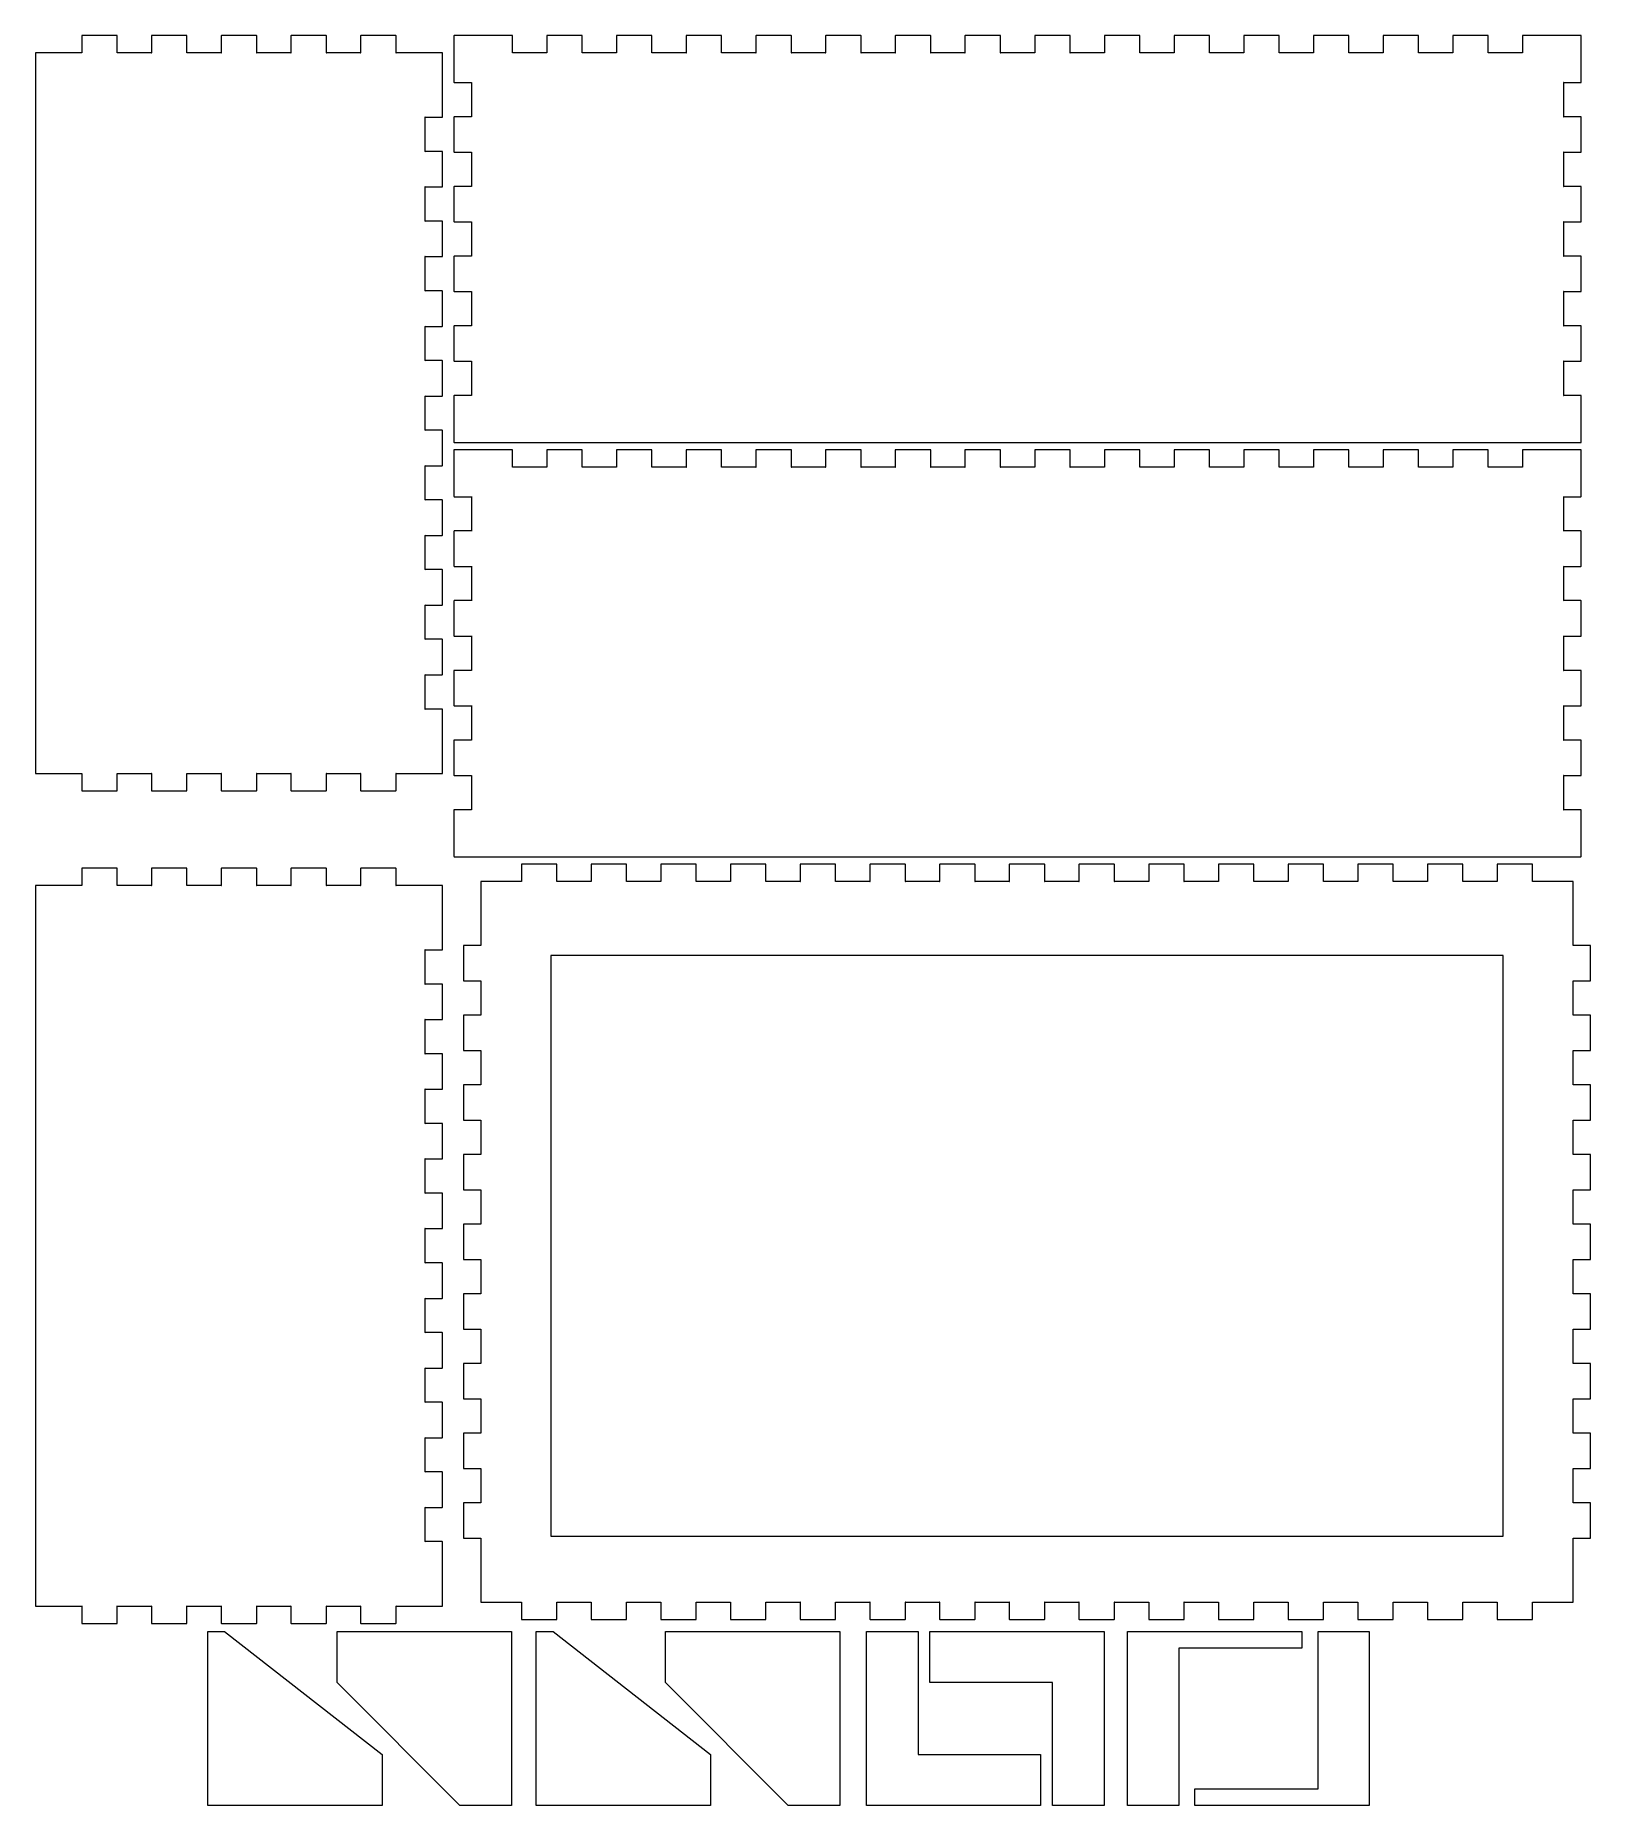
# Model space of a CAD drawing. Header units: millimetres. Extents: x 1 to 269, y 1 to 306.
import ezdxf

# ---------------------------------------------------------------- set-up
doc = ezdxf.new("R2010")
doc.units = ezdxf.units.MM

msp = doc.modelspace()

# ---------------------------------------------------------------- linework, layer by layer
at = {"color": 18, "linetype": 'Continuous', "lineweight": 5, "true_color": 0x000000}
for points in [[(20.85, 302.86), (14.95, 302.86)], [(32.85, 302.86), (26.95, 302.86)], [(44.85, 302.86), (38.95, 302.86)], [(56.85, 302.86), (50.95, 302.86)], [(88.92, 302.86), (83.02, 302.86)], [(100.92, 302.86), (95.02, 302.86)], [(112.92, 302.86), (107.02, 302.86)], [(124.92, 302.86), (119.02, 302.86)], [(136.92, 302.86), (131.02, 302.86)], [(148.92, 302.86), (143.02, 302.86)], [(160.92, 302.86), (155.02, 302.86)], [(172.92, 302.86), (167.02, 302.86)], [(184.92, 302.86), (179.02, 302.86)], [(196.92, 302.86), (191.02, 302.86)], [(208.92, 302.86), (203.02, 302.86)], [(220.92, 302.86), (215.02, 302.86)], [(232.92, 302.86), (227.02, 302.86)], [(244.92, 302.86), (239.02, 302.86)], [(256.92, 302.86), (251.02, 302.86)], [(75.92, 297.76), (75.92, 291.86)], [(264.02, 291.86), (264.02, 297.76)], [(67.95, 285.86), (67.95, 291.76)], [(75.92, 285.76), (75.92, 279.86)], [(264.02, 279.86), (264.02, 285.76)], [(67.95, 273.86), (67.95, 279.76)], [(75.92, 273.76), (75.92, 267.86)], [(264.02, 267.86), (264.02, 273.76)], [(67.95, 261.86), (67.95, 267.76)], [(75.92, 261.76), (75.92, 255.86)], [(264.02, 255.86), (264.02, 261.76)], [(67.95, 249.86), (67.95, 255.76)], [(75.92, 249.76), (75.92, 243.86)], [(264.02, 243.86), (264.02, 249.76)], [(67.95, 237.86), (67.95, 243.76)], [(67.95, 225.86), (67.95, 231.76)], [(88.92, 231.52), (83.02, 231.52)], [(100.92, 231.52), (95.02, 231.52)], [(112.92, 231.52), (107.02, 231.52)], [(124.92, 231.52), (119.02, 231.52)], [(136.92, 231.52), (131.02, 231.52)], [(148.92, 231.52), (143.02, 231.52)], [(160.92, 231.52), (155.02, 231.52)], [(172.92, 231.52), (167.02, 231.52)], [(184.92, 231.52), (179.02, 231.52)], [(196.92, 231.52), (191.02, 231.52)], [(208.92, 231.52), (203.02, 231.52)], [(220.92, 231.52), (215.02, 231.52)], [(232.92, 231.52), (227.02, 231.52)], [(244.92, 231.52), (239.02, 231.52)], [(256.92, 231.52), (251.02, 231.52)], [(75.92, 226.42), (75.92, 220.52)], [(264.02, 220.52), (264.02, 226.42)], [(67.95, 213.86), (67.95, 219.76)], [(75.92, 214.42), (75.92, 208.52)], [(264.02, 208.52), (264.02, 214.42)], [(67.95, 201.86), (67.95, 207.76)], [(75.92, 202.42), (75.92, 196.52)], [(264.02, 196.52), (264.02, 202.42)], [(67.95, 189.86), (67.95, 195.76)], [(75.92, 190.42), (75.92, 184.52)], [(264.02, 184.52), (264.02, 190.42)], [(14.95, 178.76), (20.85, 178.76)], [(26.95, 178.76), (32.85, 178.76)], [(38.95, 178.76), (44.85, 178.76)], [(50.95, 178.76), (56.85, 178.76)], [(75.92, 178.42), (75.92, 172.52)], [(264.02, 172.52), (264.02, 178.42)], [(20.85, 159.47), (14.95, 159.47)], [(32.85, 159.47), (26.95, 159.47)], [(44.85, 159.47), (38.95, 159.47)], [(56.85, 159.47), (50.95, 159.47)], [(96.55, 160.15), (90.65, 160.15)], [(108.55, 160.15), (102.65, 160.15)], [(120.55, 160.15), (114.65, 160.15)], [(132.55, 160.15), (126.65, 160.15)], [(144.55, 160.15), (138.65, 160.15)], [(156.55, 160.15), (150.65, 160.15)], [(168.55, 160.15), (162.65, 160.15)], [(180.55, 160.15), (174.65, 160.15)], [(192.55, 160.15), (186.65, 160.15)], [(204.55, 160.15), (198.65, 160.15)], [(216.55, 160.15), (210.65, 160.15)], [(228.55, 160.15), (222.65, 160.15)], [(240.55, 160.15), (234.65, 160.15)], [(252.55, 160.15), (246.65, 160.15)], [(67.95, 142.47), (67.95, 148.37)], [(77.55, 143.05), (77.55, 137.15)], [(265.65, 137.15), (265.65, 143.05)], [(67.95, 130.47), (67.95, 136.37)], [(77.55, 131.05), (77.55, 125.15)], [(265.65, 125.15), (265.65, 131.05)], [(67.95, 118.47), (67.95, 124.37)], [(77.55, 119.05), (77.55, 113.15)], [(265.65, 113.15), (265.65, 119.05)], [(67.95, 106.47), (67.95, 112.37)], [(77.55, 107.05), (77.55, 101.15)], [(265.65, 101.15), (265.65, 107.05)], [(67.95, 94.47), (67.95, 100.37)], [(77.55, 95.05), (77.55, 89.15)], [(265.65, 89.15), (265.65, 95.05)], [(67.95, 82.47), (67.95, 88.37)], [(77.55, 83.05), (77.55, 77.15)], [(265.65, 77.15), (265.65, 83.05)], [(67.95, 70.47), (67.95, 76.37)], [(77.55, 71.05), (77.55, 65.15)], [(265.65, 65.15), (265.65, 71.05)], [(67.95, 58.47), (67.95, 64.37)], [(77.55, 59.05), (77.55, 53.15)], [(265.65, 53.15), (265.65, 59.05)], [(67.95, 46.47), (67.95, 52.37)], [(14.95, 35.37), (20.85, 35.37)], [(26.95, 35.37), (32.85, 35.37)], [(38.95, 35.37), (44.85, 35.37)], [(50.95, 35.37), (56.85, 35.37)], [(90.65, 36.05), (96.55, 36.05)], [(102.65, 36.05), (108.55, 36.05)], [(114.65, 36.05), (120.55, 36.05)], [(126.65, 36.05), (132.55, 36.05)], [(138.65, 36.05), (144.55, 36.05)], [(150.65, 36.05), (156.55, 36.05)], [(162.65, 36.05), (168.55, 36.05)], [(174.65, 36.05), (180.55, 36.05)], [(186.65, 36.05), (192.55, 36.05)], [(198.65, 36.05), (204.55, 36.05)], [(210.65, 36.05), (216.55, 36.05)], [(222.65, 36.05), (228.55, 36.05)], [(234.65, 36.05), (240.55, 36.05)], [(246.65, 36.05), (252.55, 36.05)]]:
    msp.add_lwpolyline(points, dxfattribs=at)
at = {"color": 18, "linetype": 'Continuous', "lineweight": 18, "true_color": 0x000000}
for points in [[(89.6, 47.42), (253.6, 47.42), (253.6, 147.42), (89.6, 147.42), (89.6, 47.42)], [(60.53, 1.02), (30.53, 1.02), (30.53, 31.02), (33.43, 31.02), (60.53, 9.82), (60.53, 1.02)], [(82.82, 31.02), (82.82, 1.02), (73.92, 1.02), (52.82, 22.22), (52.82, 31.02), (82.82, 31.02)], [(117.08, 1.02), (87.08, 1.02), (87.08, 31.02), (89.98, 31.02), (117.08, 9.82), (117.08, 1.02)], [(139.37, 31.02), (139.37, 1.02), (130.47, 1.02), (109.37, 22.22), (109.37, 31.02), (139.37, 31.02)], [(173.94, 1.02), (143.94, 1.02), (143.94, 31.02), (152.84, 31.02), (152.84, 9.82), (173.94, 9.82), (173.94, 1.02)], [(154.87, 31.02), (184.87, 31.02), (184.87, 1.02), (175.97, 1.02), (175.97, 22.22), (154.87, 22.22), (154.87, 31.02)], [(188.93, 1.02), (188.93, 31.02), (218.93, 31.02), (218.93, 28.12), (197.73, 28.12), (197.73, 1.02), (188.93, 1.02)], [(230.51, 31.02), (230.51, 1.02), (200.51, 1.02), (200.51, 3.92), (221.71, 3.92), (221.71, 31.02), (230.51, 31.02)]]:
    msp.add_lwpolyline(points, close=True, dxfattribs=at)
at = {"color": 18, "linetype": 'Continuous', "lineweight": 5, "true_color": 0x000000}
for points, knots in [([(14.95, 302.86), (14.95, 302.86), (14.95, 305.81), (14.95, 305.81), (14.95, 305.84), (14.92, 305.86), (14.9, 305.86), (14.9, 305.86), (8.9, 305.86), (8.9, 305.86), (8.87, 305.86), (8.85, 305.84), (8.85, 305.81), (8.85, 305.81), (8.85, 302.86), (8.85, 302.86)], [0, 0, 0, 0, 1, 1, 1, 2, 2, 2, 3, 3, 3, 4, 4, 4, 5, 5, 5, 5]), ([(26.95, 302.86), (26.95, 302.86), (26.95, 305.81), (26.95, 305.81), (26.95, 305.84), (26.92, 305.86), (26.9, 305.86), (26.9, 305.86), (20.9, 305.86), (20.9, 305.86), (20.87, 305.86), (20.85, 305.84), (20.85, 305.81), (20.85, 305.81), (20.85, 302.86), (20.85, 302.86)], [0, 0, 0, 0, 1, 1, 1, 2, 2, 2, 3, 3, 3, 4, 4, 4, 5, 5, 5, 5]), ([(38.95, 302.86), (38.95, 302.86), (38.95, 305.81), (38.95, 305.81), (38.95, 305.84), (38.92, 305.86), (38.9, 305.86), (38.9, 305.86), (32.9, 305.86), (32.9, 305.86), (32.87, 305.86), (32.85, 305.84), (32.85, 305.81), (32.85, 305.81), (32.85, 302.86), (32.85, 302.86)], [0, 0, 0, 0, 1, 1, 1, 2, 2, 2, 3, 3, 3, 4, 4, 4, 5, 5, 5, 5]), ([(50.95, 302.86), (50.95, 302.86), (50.95, 305.81), (50.95, 305.81), (50.95, 305.84), (50.92, 305.86), (50.9, 305.86), (50.9, 305.86), (44.9, 305.86), (44.9, 305.86), (44.87, 305.86), (44.85, 305.84), (44.85, 305.81), (44.85, 305.81), (44.85, 302.86), (44.85, 302.86)], [0, 0, 0, 0, 1, 1, 1, 2, 2, 2, 3, 3, 3, 4, 4, 4, 5, 5, 5, 5]), ([(62.95, 302.86), (62.95, 302.86), (62.95, 305.81), (62.95, 305.81), (62.95, 305.84), (62.92, 305.86), (62.9, 305.86), (62.9, 305.86), (56.9, 305.86), (56.9, 305.86), (56.87, 305.86), (56.85, 305.84), (56.85, 305.81), (56.85, 305.81), (56.85, 302.86), (56.85, 302.86)], [0, 0, 0, 0, 1, 1, 1, 2, 2, 2, 3, 3, 3, 4, 4, 4, 5, 5, 5, 5]), ([(83.02, 302.86), (83.02, 302.86), (83.02, 305.81), (83.02, 305.81), (83.02, 305.84), (83, 305.86), (82.97, 305.86), (82.97, 305.86), (75.97, 305.86), (75.97, 305.86), (75.97, 305.86), (72.97, 305.86), (72.97, 305.86), (72.94, 305.86), (72.92, 305.84), (72.92, 305.81), (72.92, 305.81), (72.92, 297.81), (72.92, 297.81), (72.92, 297.79), (72.94, 297.76), (72.97, 297.76), (72.97, 297.76), (75.92, 297.76), (75.92, 297.76)], [0, 0, 0, 0, 1, 1, 1, 2, 2, 2, 3, 3, 3, 4, 4, 4, 5, 5, 5, 6, 6, 6, 7, 7, 7, 8, 8, 8, 8]), ([(95.02, 302.86), (95.02, 302.86), (95.02, 305.81), (95.02, 305.81), (95.02, 305.84), (95, 305.86), (94.97, 305.86), (94.97, 305.86), (88.97, 305.86), (88.97, 305.86), (88.94, 305.86), (88.92, 305.84), (88.92, 305.81), (88.92, 305.81), (88.92, 302.86), (88.92, 302.86)], [0, 0, 0, 0, 1, 1, 1, 2, 2, 2, 3, 3, 3, 4, 4, 4, 5, 5, 5, 5]), ([(107.02, 302.86), (107.02, 302.86), (107.02, 305.81), (107.02, 305.81), (107.02, 305.84), (107, 305.86), (106.97, 305.86), (106.97, 305.86), (100.97, 305.86), (100.97, 305.86), (100.94, 305.86), (100.92, 305.84), (100.92, 305.81), (100.92, 305.81), (100.92, 302.86), (100.92, 302.86)], [0, 0, 0, 0, 1, 1, 1, 2, 2, 2, 3, 3, 3, 4, 4, 4, 5, 5, 5, 5]), ([(119.02, 302.86), (119.02, 302.86), (119.02, 305.81), (119.02, 305.81), (119.02, 305.84), (119, 305.86), (118.97, 305.86), (118.97, 305.86), (112.97, 305.86), (112.97, 305.86), (112.94, 305.86), (112.92, 305.84), (112.92, 305.81), (112.92, 305.81), (112.92, 302.86), (112.92, 302.86)], [0, 0, 0, 0, 1, 1, 1, 2, 2, 2, 3, 3, 3, 4, 4, 4, 5, 5, 5, 5]), ([(131.02, 302.86), (131.02, 302.86), (131.02, 305.81), (131.02, 305.81), (131.02, 305.84), (131, 305.86), (130.97, 305.86), (130.97, 305.86), (124.97, 305.86), (124.97, 305.86), (124.94, 305.86), (124.92, 305.84), (124.92, 305.81), (124.92, 305.81), (124.92, 302.86), (124.92, 302.86)], [0, 0, 0, 0, 1, 1, 1, 2, 2, 2, 3, 3, 3, 4, 4, 4, 5, 5, 5, 5]), ([(143.02, 302.86), (143.02, 302.86), (143.02, 305.81), (143.02, 305.81), (143.02, 305.84), (143, 305.86), (142.97, 305.86), (142.97, 305.86), (136.97, 305.86), (136.97, 305.86), (136.94, 305.86), (136.92, 305.84), (136.92, 305.81), (136.92, 305.81), (136.92, 302.86), (136.92, 302.86)], [0, 0, 0, 0, 1, 1, 1, 2, 2, 2, 3, 3, 3, 4, 4, 4, 5, 5, 5, 5]), ([(155.02, 302.86), (155.02, 302.86), (155.02, 305.81), (155.02, 305.81), (155.02, 305.84), (155, 305.86), (154.97, 305.86), (154.97, 305.86), (148.97, 305.86), (148.97, 305.86), (148.94, 305.86), (148.92, 305.84), (148.92, 305.81), (148.92, 305.81), (148.92, 302.86), (148.92, 302.86)], [0, 0, 0, 0, 1, 1, 1, 2, 2, 2, 3, 3, 3, 4, 4, 4, 5, 5, 5, 5]), ([(167.02, 302.86), (167.02, 302.86), (167.02, 305.81), (167.02, 305.81), (167.02, 305.84), (167, 305.86), (166.97, 305.86), (166.97, 305.86), (160.97, 305.86), (160.97, 305.86), (160.94, 305.86), (160.92, 305.84), (160.92, 305.81), (160.92, 305.81), (160.92, 302.86), (160.92, 302.86)], [0, 0, 0, 0, 1, 1, 1, 2, 2, 2, 3, 3, 3, 4, 4, 4, 5, 5, 5, 5]), ([(179.02, 302.86), (179.02, 302.86), (179.02, 305.81), (179.02, 305.81), (179.02, 305.84), (179, 305.86), (178.97, 305.86), (178.97, 305.86), (172.97, 305.86), (172.97, 305.86), (172.94, 305.86), (172.92, 305.84), (172.92, 305.81), (172.92, 305.81), (172.92, 302.86), (172.92, 302.86)], [0, 0, 0, 0, 1, 1, 1, 2, 2, 2, 3, 3, 3, 4, 4, 4, 5, 5, 5, 5]), ([(191.02, 302.86), (191.02, 302.86), (191.02, 305.81), (191.02, 305.81), (191.02, 305.84), (191, 305.86), (190.97, 305.86), (190.97, 305.86), (184.97, 305.86), (184.97, 305.86), (184.94, 305.86), (184.92, 305.84), (184.92, 305.81), (184.92, 305.81), (184.92, 302.86), (184.92, 302.86)], [0, 0, 0, 0, 1, 1, 1, 2, 2, 2, 3, 3, 3, 4, 4, 4, 5, 5, 5, 5]), ([(203.02, 302.86), (203.02, 302.86), (203.02, 305.81), (203.02, 305.81), (203.02, 305.84), (203, 305.86), (202.97, 305.86), (202.97, 305.86), (196.97, 305.86), (196.97, 305.86), (196.94, 305.86), (196.92, 305.84), (196.92, 305.81), (196.92, 305.81), (196.92, 302.86), (196.92, 302.86)], [0, 0, 0, 0, 1, 1, 1, 2, 2, 2, 3, 3, 3, 4, 4, 4, 5, 5, 5, 5]), ([(215.02, 302.86), (215.02, 302.86), (215.02, 305.81), (215.02, 305.81), (215.02, 305.84), (215, 305.86), (214.97, 305.86), (214.97, 305.86), (208.97, 305.86), (208.97, 305.86), (208.94, 305.86), (208.92, 305.84), (208.92, 305.81), (208.92, 305.81), (208.92, 302.86), (208.92, 302.86)], [0, 0, 0, 0, 1, 1, 1, 2, 2, 2, 3, 3, 3, 4, 4, 4, 5, 5, 5, 5]), ([(227.02, 302.86), (227.02, 302.86), (227.02, 305.81), (227.02, 305.81), (227.02, 305.84), (227, 305.86), (226.97, 305.86), (226.97, 305.86), (220.97, 305.86), (220.97, 305.86), (220.94, 305.86), (220.92, 305.84), (220.92, 305.81), (220.92, 305.81), (220.92, 302.86), (220.92, 302.86)], [0, 0, 0, 0, 1, 1, 1, 2, 2, 2, 3, 3, 3, 4, 4, 4, 5, 5, 5, 5]), ([(239.02, 302.86), (239.02, 302.86), (239.02, 305.81), (239.02, 305.81), (239.02, 305.84), (239, 305.86), (238.97, 305.86), (238.97, 305.86), (232.97, 305.86), (232.97, 305.86), (232.94, 305.86), (232.92, 305.84), (232.92, 305.81), (232.92, 305.81), (232.92, 302.86), (232.92, 302.86)], [0, 0, 0, 0, 1, 1, 1, 2, 2, 2, 3, 3, 3, 4, 4, 4, 5, 5, 5, 5]), ([(251.02, 302.86), (251.02, 302.86), (251.02, 305.81), (251.02, 305.81), (251.02, 305.84), (251, 305.86), (250.97, 305.86), (250.97, 305.86), (244.97, 305.86), (244.97, 305.86), (244.94, 305.86), (244.92, 305.84), (244.92, 305.81), (244.92, 305.81), (244.92, 302.86), (244.92, 302.86)], [0, 0, 0, 0, 1, 1, 1, 2, 2, 2, 3, 3, 3, 4, 4, 4, 5, 5, 5, 5]), ([(264.02, 297.76), (264.02, 297.76), (266.97, 297.76), (266.97, 297.76), (267, 297.76), (267.02, 297.79), (267.02, 297.81), (267.02, 297.81), (267.02, 305.81), (267.02, 305.81), (267.02, 305.84), (267, 305.86), (266.97, 305.86), (266.97, 305.86), (263.97, 305.86), (263.97, 305.86), (263.97, 305.86), (256.97, 305.86), (256.97, 305.86), (256.94, 305.86), (256.92, 305.84), (256.92, 305.81), (256.92, 305.81), (256.92, 302.86), (256.92, 302.86)], [0, 0, 0, 0, 1, 1, 1, 2, 2, 2, 3, 3, 3, 4, 4, 4, 5, 5, 5, 6, 6, 6, 7, 7, 7, 8, 8, 8, 8]), ([(8.85, 302.86), (8.85, 302.86), (0.9, 302.86), (0.9, 302.86), (0.87, 302.86), (0.85, 302.84), (0.85, 302.81), (0.85, 302.81), (0.85, 178.81), (0.85, 178.81), (0.85, 178.79), (0.87, 178.76), (0.9, 178.76), (0.9, 178.76), (8.85, 178.76), (8.85, 178.76)], [0, 0, 0, 0, 1, 1, 1, 2, 2, 2, 3, 3, 3, 4, 4, 4, 5, 5, 5, 5]), ([(67.95, 291.76), (67.95, 291.76), (70.9, 291.76), (70.9, 291.76), (70.92, 291.76), (70.95, 291.79), (70.95, 291.81), (70.95, 291.81), (70.95, 302.81), (70.95, 302.81), (70.95, 302.84), (70.92, 302.86), (70.9, 302.86), (70.9, 302.86), (62.95, 302.86), (62.95, 302.86)], [0, 0, 0, 0, 1, 1, 1, 2, 2, 2, 3, 3, 3, 4, 4, 4, 5, 5, 5, 5]), ([(75.92, 291.86), (75.92, 291.86), (72.97, 291.86), (72.97, 291.86), (72.94, 291.86), (72.92, 291.84), (72.92, 291.81), (72.92, 291.81), (72.92, 285.81), (72.92, 285.81), (72.92, 285.79), (72.94, 285.76), (72.97, 285.76), (72.97, 285.76), (75.92, 285.76), (75.92, 285.76)], [0, 0, 0, 0, 1, 1, 1, 2, 2, 2, 3, 3, 3, 4, 4, 4, 5, 5, 5, 5]), ([(264.02, 285.76), (264.02, 285.76), (266.97, 285.76), (266.97, 285.76), (267, 285.76), (267.02, 285.79), (267.02, 285.81), (267.02, 285.81), (267.02, 291.81), (267.02, 291.81), (267.02, 291.84), (267, 291.86), (266.97, 291.86), (266.97, 291.86), (264.02, 291.86), (264.02, 291.86)], [0, 0, 0, 0, 1, 1, 1, 2, 2, 2, 3, 3, 3, 4, 4, 4, 5, 5, 5, 5]), ([(67.95, 279.76), (67.95, 279.76), (70.9, 279.76), (70.9, 279.76), (70.92, 279.76), (70.95, 279.79), (70.95, 279.81), (70.95, 279.81), (70.95, 285.81), (70.95, 285.81), (70.95, 285.84), (70.92, 285.86), (70.9, 285.86), (70.9, 285.86), (67.95, 285.86), (67.95, 285.86)], [0, 0, 0, 0, 1, 1, 1, 2, 2, 2, 3, 3, 3, 4, 4, 4, 5, 5, 5, 5]), ([(75.92, 279.86), (75.92, 279.86), (72.97, 279.86), (72.97, 279.86), (72.94, 279.86), (72.92, 279.84), (72.92, 279.81), (72.92, 279.81), (72.92, 273.81), (72.92, 273.81), (72.92, 273.79), (72.94, 273.76), (72.97, 273.76), (72.97, 273.76), (75.92, 273.76), (75.92, 273.76)], [0, 0, 0, 0, 1, 1, 1, 2, 2, 2, 3, 3, 3, 4, 4, 4, 5, 5, 5, 5]), ([(264.02, 273.76), (264.02, 273.76), (266.97, 273.76), (266.97, 273.76), (267, 273.76), (267.02, 273.79), (267.02, 273.81), (267.02, 273.81), (267.02, 279.81), (267.02, 279.81), (267.02, 279.84), (267, 279.86), (266.97, 279.86), (266.97, 279.86), (264.02, 279.86), (264.02, 279.86)], [0, 0, 0, 0, 1, 1, 1, 2, 2, 2, 3, 3, 3, 4, 4, 4, 5, 5, 5, 5]), ([(67.95, 267.76), (67.95, 267.76), (70.9, 267.76), (70.9, 267.76), (70.92, 267.76), (70.95, 267.79), (70.95, 267.81), (70.95, 267.81), (70.95, 273.81), (70.95, 273.81), (70.95, 273.84), (70.92, 273.86), (70.9, 273.86), (70.9, 273.86), (67.95, 273.86), (67.95, 273.86)], [0, 0, 0, 0, 1, 1, 1, 2, 2, 2, 3, 3, 3, 4, 4, 4, 5, 5, 5, 5]), ([(75.92, 267.86), (75.92, 267.86), (72.97, 267.86), (72.97, 267.86), (72.94, 267.86), (72.92, 267.84), (72.92, 267.81), (72.92, 267.81), (72.92, 261.81), (72.92, 261.81), (72.92, 261.79), (72.94, 261.76), (72.97, 261.76), (72.97, 261.76), (75.92, 261.76), (75.92, 261.76)], [0, 0, 0, 0, 1, 1, 1, 2, 2, 2, 3, 3, 3, 4, 4, 4, 5, 5, 5, 5]), ([(264.02, 261.76), (264.02, 261.76), (266.97, 261.76), (266.97, 261.76), (267, 261.76), (267.02, 261.79), (267.02, 261.81), (267.02, 261.81), (267.02, 267.81), (267.02, 267.81), (267.02, 267.84), (267, 267.86), (266.97, 267.86), (266.97, 267.86), (264.02, 267.86), (264.02, 267.86)], [0, 0, 0, 0, 1, 1, 1, 2, 2, 2, 3, 3, 3, 4, 4, 4, 5, 5, 5, 5]), ([(67.95, 255.76), (67.95, 255.76), (70.9, 255.76), (70.9, 255.76), (70.92, 255.76), (70.95, 255.79), (70.95, 255.81), (70.95, 255.81), (70.95, 261.81), (70.95, 261.81), (70.95, 261.84), (70.92, 261.86), (70.9, 261.86), (70.9, 261.86), (67.95, 261.86), (67.95, 261.86)], [0, 0, 0, 0, 1, 1, 1, 2, 2, 2, 3, 3, 3, 4, 4, 4, 5, 5, 5, 5]), ([(75.92, 255.86), (75.92, 255.86), (72.97, 255.86), (72.97, 255.86), (72.94, 255.86), (72.92, 255.84), (72.92, 255.81), (72.92, 255.81), (72.92, 249.81), (72.92, 249.81), (72.92, 249.79), (72.94, 249.76), (72.97, 249.76), (72.97, 249.76), (75.92, 249.76), (75.92, 249.76)], [0, 0, 0, 0, 1, 1, 1, 2, 2, 2, 3, 3, 3, 4, 4, 4, 5, 5, 5, 5]), ([(264.02, 249.76), (264.02, 249.76), (266.97, 249.76), (266.97, 249.76), (267, 249.76), (267.02, 249.79), (267.02, 249.81), (267.02, 249.81), (267.02, 255.81), (267.02, 255.81), (267.02, 255.84), (267, 255.86), (266.97, 255.86), (266.97, 255.86), (264.02, 255.86), (264.02, 255.86)], [0, 0, 0, 0, 1, 1, 1, 2, 2, 2, 3, 3, 3, 4, 4, 4, 5, 5, 5, 5]), ([(67.95, 243.76), (67.95, 243.76), (70.9, 243.76), (70.9, 243.76), (70.92, 243.76), (70.95, 243.79), (70.95, 243.81), (70.95, 243.81), (70.95, 249.81), (70.95, 249.81), (70.95, 249.84), (70.92, 249.86), (70.9, 249.86), (70.9, 249.86), (67.95, 249.86), (67.95, 249.86)], [0, 0, 0, 0, 1, 1, 1, 2, 2, 2, 3, 3, 3, 4, 4, 4, 5, 5, 5, 5]), ([(75.92, 243.86), (75.92, 243.86), (72.97, 243.86), (72.97, 243.86), (72.94, 243.86), (72.92, 243.84), (72.92, 243.81), (72.92, 243.81), (72.92, 235.81), (72.92, 235.81), (72.92, 235.79), (72.94, 235.76), (72.97, 235.76), (72.97, 235.76), (75.97, 235.76), (75.97, 235.76), (75.97, 235.76), (263.97, 235.76), (263.97, 235.76), (263.97, 235.76), (266.97, 235.76), (266.97, 235.76), (267, 235.76), (267.02, 235.79), (267.02, 235.81), (267.02, 235.81), (267.02, 243.81), (267.02, 243.81), (267.02, 243.84), (267, 243.86), (266.97, 243.86), (266.97, 243.86), (264.02, 243.86), (264.02, 243.86)], [0, 0, 0, 0, 1, 1, 1, 2, 2, 2, 3, 3, 3, 4, 4, 4, 5, 5, 5, 6, 6, 6, 7, 7, 7, 8, 8, 8, 9, 9, 9, 10, 10, 10, 11, 11, 11, 11]), ([(67.95, 231.76), (67.95, 231.76), (70.9, 231.76), (70.9, 231.76), (70.92, 231.76), (70.95, 231.79), (70.95, 231.81), (70.95, 231.81), (70.95, 237.81), (70.95, 237.81), (70.95, 237.84), (70.92, 237.86), (70.9, 237.86), (70.9, 237.86), (67.95, 237.86), (67.95, 237.86)], [0, 0, 0, 0, 1, 1, 1, 2, 2, 2, 3, 3, 3, 4, 4, 4, 5, 5, 5, 5]), ([(83.02, 231.52), (83.02, 231.52), (83.02, 234.47), (83.02, 234.47), (83.02, 234.5), (83, 234.52), (82.97, 234.52), (82.97, 234.52), (75.97, 234.52), (75.97, 234.52), (75.97, 234.52), (72.97, 234.52), (72.97, 234.52), (72.94, 234.52), (72.92, 234.5), (72.92, 234.47), (72.92, 234.47), (72.92, 226.47), (72.92, 226.47), (72.92, 226.44), (72.94, 226.42), (72.97, 226.42), (72.97, 226.42), (75.92, 226.42), (75.92, 226.42)], [0, 0, 0, 0, 1, 1, 1, 2, 2, 2, 3, 3, 3, 4, 4, 4, 5, 5, 5, 6, 6, 6, 7, 7, 7, 8, 8, 8, 8]), ([(95.02, 231.52), (95.02, 231.52), (95.02, 234.47), (95.02, 234.47), (95.02, 234.5), (95, 234.52), (94.97, 234.52), (94.97, 234.52), (88.97, 234.52), (88.97, 234.52), (88.94, 234.52), (88.92, 234.5), (88.92, 234.47), (88.92, 234.47), (88.92, 231.52), (88.92, 231.52)], [0, 0, 0, 0, 1, 1, 1, 2, 2, 2, 3, 3, 3, 4, 4, 4, 5, 5, 5, 5]), ([(107.02, 231.52), (107.02, 231.52), (107.02, 234.47), (107.02, 234.47), (107.02, 234.5), (107, 234.52), (106.97, 234.52), (106.97, 234.52), (100.97, 234.52), (100.97, 234.52), (100.94, 234.52), (100.92, 234.5), (100.92, 234.47), (100.92, 234.47), (100.92, 231.52), (100.92, 231.52)], [0, 0, 0, 0, 1, 1, 1, 2, 2, 2, 3, 3, 3, 4, 4, 4, 5, 5, 5, 5]), ([(119.02, 231.52), (119.02, 231.52), (119.02, 234.47), (119.02, 234.47), (119.02, 234.5), (119, 234.52), (118.97, 234.52), (118.97, 234.52), (112.97, 234.52), (112.97, 234.52), (112.94, 234.52), (112.92, 234.5), (112.92, 234.47), (112.92, 234.47), (112.92, 231.52), (112.92, 231.52)], [0, 0, 0, 0, 1, 1, 1, 2, 2, 2, 3, 3, 3, 4, 4, 4, 5, 5, 5, 5]), ([(131.02, 231.52), (131.02, 231.52), (131.02, 234.47), (131.02, 234.47), (131.02, 234.5), (131, 234.52), (130.97, 234.52), (130.97, 234.52), (124.97, 234.52), (124.97, 234.52), (124.94, 234.52), (124.92, 234.5), (124.92, 234.47), (124.92, 234.47), (124.92, 231.52), (124.92, 231.52)], [0, 0, 0, 0, 1, 1, 1, 2, 2, 2, 3, 3, 3, 4, 4, 4, 5, 5, 5, 5]), ([(143.02, 231.52), (143.02, 231.52), (143.02, 234.47), (143.02, 234.47), (143.02, 234.5), (143, 234.52), (142.97, 234.52), (142.97, 234.52), (136.97, 234.52), (136.97, 234.52), (136.94, 234.52), (136.92, 234.5), (136.92, 234.47), (136.92, 234.47), (136.92, 231.52), (136.92, 231.52)], [0, 0, 0, 0, 1, 1, 1, 2, 2, 2, 3, 3, 3, 4, 4, 4, 5, 5, 5, 5]), ([(155.02, 231.52), (155.02, 231.52), (155.02, 234.47), (155.02, 234.47), (155.02, 234.5), (155, 234.52), (154.97, 234.52), (154.97, 234.52), (148.97, 234.52), (148.97, 234.52), (148.94, 234.52), (148.92, 234.5), (148.92, 234.47), (148.92, 234.47), (148.92, 231.52), (148.92, 231.52)], [0, 0, 0, 0, 1, 1, 1, 2, 2, 2, 3, 3, 3, 4, 4, 4, 5, 5, 5, 5]), ([(167.02, 231.52), (167.02, 231.52), (167.02, 234.47), (167.02, 234.47), (167.02, 234.5), (167, 234.52), (166.97, 234.52), (166.97, 234.52), (160.97, 234.52), (160.97, 234.52), (160.94, 234.52), (160.92, 234.5), (160.92, 234.47), (160.92, 234.47), (160.92, 231.52), (160.92, 231.52)], [0, 0, 0, 0, 1, 1, 1, 2, 2, 2, 3, 3, 3, 4, 4, 4, 5, 5, 5, 5]), ([(179.02, 231.52), (179.02, 231.52), (179.02, 234.47), (179.02, 234.47), (179.02, 234.5), (179, 234.52), (178.97, 234.52), (178.97, 234.52), (172.97, 234.52), (172.97, 234.52), (172.94, 234.52), (172.92, 234.5), (172.92, 234.47), (172.92, 234.47), (172.92, 231.52), (172.92, 231.52)], [0, 0, 0, 0, 1, 1, 1, 2, 2, 2, 3, 3, 3, 4, 4, 4, 5, 5, 5, 5]), ([(191.02, 231.52), (191.02, 231.52), (191.02, 234.47), (191.02, 234.47), (191.02, 234.5), (191, 234.52), (190.97, 234.52), (190.97, 234.52), (184.97, 234.52), (184.97, 234.52), (184.94, 234.52), (184.92, 234.5), (184.92, 234.47), (184.92, 234.47), (184.92, 231.52), (184.92, 231.52)], [0, 0, 0, 0, 1, 1, 1, 2, 2, 2, 3, 3, 3, 4, 4, 4, 5, 5, 5, 5]), ([(203.02, 231.52), (203.02, 231.52), (203.02, 234.47), (203.02, 234.47), (203.02, 234.5), (203, 234.52), (202.97, 234.52), (202.97, 234.52), (196.97, 234.52), (196.97, 234.52), (196.94, 234.52), (196.92, 234.5), (196.92, 234.47), (196.92, 234.47), (196.92, 231.52), (196.92, 231.52)], [0, 0, 0, 0, 1, 1, 1, 2, 2, 2, 3, 3, 3, 4, 4, 4, 5, 5, 5, 5]), ([(215.02, 231.52), (215.02, 231.52), (215.02, 234.47), (215.02, 234.47), (215.02, 234.5), (215, 234.52), (214.97, 234.52), (214.97, 234.52), (208.97, 234.52), (208.97, 234.52), (208.94, 234.52), (208.92, 234.5), (208.92, 234.47), (208.92, 234.47), (208.92, 231.52), (208.92, 231.52)], [0, 0, 0, 0, 1, 1, 1, 2, 2, 2, 3, 3, 3, 4, 4, 4, 5, 5, 5, 5]), ([(227.02, 231.52), (227.02, 231.52), (227.02, 234.47), (227.02, 234.47), (227.02, 234.5), (227, 234.52), (226.97, 234.52), (226.97, 234.52), (220.97, 234.52), (220.97, 234.52), (220.94, 234.52), (220.92, 234.5), (220.92, 234.47), (220.92, 234.47), (220.92, 231.52), (220.92, 231.52)], [0, 0, 0, 0, 1, 1, 1, 2, 2, 2, 3, 3, 3, 4, 4, 4, 5, 5, 5, 5]), ([(239.02, 231.52), (239.02, 231.52), (239.02, 234.47), (239.02, 234.47), (239.02, 234.5), (239, 234.52), (238.97, 234.52), (238.97, 234.52), (232.97, 234.52), (232.97, 234.52), (232.94, 234.52), (232.92, 234.5), (232.92, 234.47), (232.92, 234.47), (232.92, 231.52), (232.92, 231.52)], [0, 0, 0, 0, 1, 1, 1, 2, 2, 2, 3, 3, 3, 4, 4, 4, 5, 5, 5, 5]), ([(251.02, 231.52), (251.02, 231.52), (251.02, 234.47), (251.02, 234.47), (251.02, 234.5), (251, 234.52), (250.97, 234.52), (250.97, 234.52), (244.97, 234.52), (244.97, 234.52), (244.94, 234.52), (244.92, 234.5), (244.92, 234.47), (244.92, 234.47), (244.92, 231.52), (244.92, 231.52)], [0, 0, 0, 0, 1, 1, 1, 2, 2, 2, 3, 3, 3, 4, 4, 4, 5, 5, 5, 5]), ([(264.02, 226.42), (264.02, 226.42), (266.97, 226.42), (266.97, 226.42), (267, 226.42), (267.02, 226.44), (267.02, 226.47), (267.02, 226.47), (267.02, 234.47), (267.02, 234.47), (267.02, 234.5), (267, 234.52), (266.97, 234.52), (266.97, 234.52), (263.97, 234.52), (263.97, 234.52), (263.97, 234.52), (256.97, 234.52), (256.97, 234.52), (256.94, 234.52), (256.92, 234.5), (256.92, 234.47), (256.92, 234.47), (256.92, 231.52), (256.92, 231.52)], [0, 0, 0, 0, 1, 1, 1, 2, 2, 2, 3, 3, 3, 4, 4, 4, 5, 5, 5, 6, 6, 6, 7, 7, 7, 8, 8, 8, 8]), ([(67.95, 219.76), (67.95, 219.76), (70.9, 219.76), (70.9, 219.76), (70.92, 219.76), (70.95, 219.79), (70.95, 219.81), (70.95, 219.81), (70.95, 225.81), (70.95, 225.81), (70.95, 225.84), (70.92, 225.86), (70.9, 225.86), (70.9, 225.86), (67.95, 225.86), (67.95, 225.86)], [0, 0, 0, 0, 1, 1, 1, 2, 2, 2, 3, 3, 3, 4, 4, 4, 5, 5, 5, 5]), ([(75.92, 220.52), (75.92, 220.52), (72.97, 220.52), (72.97, 220.52), (72.94, 220.52), (72.92, 220.5), (72.92, 220.47), (72.92, 220.47), (72.92, 214.47), (72.92, 214.47), (72.92, 214.44), (72.94, 214.42), (72.97, 214.42), (72.97, 214.42), (75.92, 214.42), (75.92, 214.42)], [0, 0, 0, 0, 1, 1, 1, 2, 2, 2, 3, 3, 3, 4, 4, 4, 5, 5, 5, 5]), ([(264.02, 214.42), (264.02, 214.42), (266.97, 214.42), (266.97, 214.42), (267, 214.42), (267.02, 214.44), (267.02, 214.47), (267.02, 214.47), (267.02, 220.47), (267.02, 220.47), (267.02, 220.5), (267, 220.52), (266.97, 220.52), (266.97, 220.52), (264.02, 220.52), (264.02, 220.52)], [0, 0, 0, 0, 1, 1, 1, 2, 2, 2, 3, 3, 3, 4, 4, 4, 5, 5, 5, 5]), ([(67.95, 207.76), (67.95, 207.76), (70.9, 207.76), (70.9, 207.76), (70.92, 207.76), (70.95, 207.79), (70.95, 207.81), (70.95, 207.81), (70.95, 213.81), (70.95, 213.81), (70.95, 213.84), (70.92, 213.86), (70.9, 213.86), (70.9, 213.86), (67.95, 213.86), (67.95, 213.86)], [0, 0, 0, 0, 1, 1, 1, 2, 2, 2, 3, 3, 3, 4, 4, 4, 5, 5, 5, 5]), ([(75.92, 208.52), (75.92, 208.52), (72.97, 208.52), (72.97, 208.52), (72.94, 208.52), (72.92, 208.5), (72.92, 208.47), (72.92, 208.47), (72.92, 202.47), (72.92, 202.47), (72.92, 202.44), (72.94, 202.42), (72.97, 202.42), (72.97, 202.42), (75.92, 202.42), (75.92, 202.42)], [0, 0, 0, 0, 1, 1, 1, 2, 2, 2, 3, 3, 3, 4, 4, 4, 5, 5, 5, 5]), ([(264.02, 202.42), (264.02, 202.42), (266.97, 202.42), (266.97, 202.42), (267, 202.42), (267.02, 202.44), (267.02, 202.47), (267.02, 202.47), (267.02, 208.47), (267.02, 208.47), (267.02, 208.5), (267, 208.52), (266.97, 208.52), (266.97, 208.52), (264.02, 208.52), (264.02, 208.52)], [0, 0, 0, 0, 1, 1, 1, 2, 2, 2, 3, 3, 3, 4, 4, 4, 5, 5, 5, 5]), ([(67.95, 195.76), (67.95, 195.76), (70.9, 195.76), (70.9, 195.76), (70.92, 195.76), (70.95, 195.79), (70.95, 195.81), (70.95, 195.81), (70.95, 201.81), (70.95, 201.81), (70.95, 201.84), (70.92, 201.86), (70.9, 201.86), (70.9, 201.86), (67.95, 201.86), (67.95, 201.86)], [0, 0, 0, 0, 1, 1, 1, 2, 2, 2, 3, 3, 3, 4, 4, 4, 5, 5, 5, 5]), ([(75.92, 196.52), (75.92, 196.52), (72.97, 196.52), (72.97, 196.52), (72.94, 196.52), (72.92, 196.5), (72.92, 196.47), (72.92, 196.47), (72.92, 190.47), (72.92, 190.47), (72.92, 190.44), (72.94, 190.42), (72.97, 190.42), (72.97, 190.42), (75.92, 190.42), (75.92, 190.42)], [0, 0, 0, 0, 1, 1, 1, 2, 2, 2, 3, 3, 3, 4, 4, 4, 5, 5, 5, 5]), ([(264.02, 190.42), (264.02, 190.42), (266.97, 190.42), (266.97, 190.42), (267, 190.42), (267.02, 190.44), (267.02, 190.47), (267.02, 190.47), (267.02, 196.47), (267.02, 196.47), (267.02, 196.5), (267, 196.52), (266.97, 196.52), (266.97, 196.52), (264.02, 196.52), (264.02, 196.52)], [0, 0, 0, 0, 1, 1, 1, 2, 2, 2, 3, 3, 3, 4, 4, 4, 5, 5, 5, 5]), ([(62.95, 178.76), (62.95, 178.76), (70.9, 178.76), (70.9, 178.76), (70.92, 178.76), (70.95, 178.79), (70.95, 178.81), (70.95, 178.81), (70.95, 189.81), (70.95, 189.81), (70.95, 189.84), (70.92, 189.86), (70.9, 189.86), (70.9, 189.86), (67.95, 189.86), (67.95, 189.86)], [0, 0, 0, 0, 1, 1, 1, 2, 2, 2, 3, 3, 3, 4, 4, 4, 5, 5, 5, 5]), ([(75.92, 184.52), (75.92, 184.52), (72.97, 184.52), (72.97, 184.52), (72.94, 184.52), (72.92, 184.5), (72.92, 184.47), (72.92, 184.47), (72.92, 178.47), (72.92, 178.47), (72.92, 178.44), (72.94, 178.42), (72.97, 178.42), (72.97, 178.42), (75.92, 178.42), (75.92, 178.42)], [0, 0, 0, 0, 1, 1, 1, 2, 2, 2, 3, 3, 3, 4, 4, 4, 5, 5, 5, 5]), ([(264.02, 178.42), (264.02, 178.42), (266.97, 178.42), (266.97, 178.42), (267, 178.42), (267.02, 178.44), (267.02, 178.47), (267.02, 178.47), (267.02, 184.47), (267.02, 184.47), (267.02, 184.5), (267, 184.52), (266.97, 184.52), (266.97, 184.52), (264.02, 184.52), (264.02, 184.52)], [0, 0, 0, 0, 1, 1, 1, 2, 2, 2, 3, 3, 3, 4, 4, 4, 5, 5, 5, 5]), ([(8.85, 178.76), (8.85, 178.76), (8.85, 175.81), (8.85, 175.81), (8.85, 175.79), (8.87, 175.76), (8.9, 175.76), (8.9, 175.76), (14.9, 175.76), (14.9, 175.76), (14.92, 175.76), (14.95, 175.79), (14.95, 175.81), (14.95, 175.81), (14.95, 178.76), (14.95, 178.76)], [0, 0, 0, 0, 1, 1, 1, 2, 2, 2, 3, 3, 3, 4, 4, 4, 5, 5, 5, 5]), ([(20.85, 178.76), (20.85, 178.76), (20.85, 175.81), (20.85, 175.81), (20.85, 175.79), (20.87, 175.76), (20.9, 175.76), (20.9, 175.76), (26.9, 175.76), (26.9, 175.76), (26.92, 175.76), (26.95, 175.79), (26.95, 175.81), (26.95, 175.81), (26.95, 178.76), (26.95, 178.76)], [0, 0, 0, 0, 1, 1, 1, 2, 2, 2, 3, 3, 3, 4, 4, 4, 5, 5, 5, 5]), ([(32.85, 178.76), (32.85, 178.76), (32.85, 175.81), (32.85, 175.81), (32.85, 175.79), (32.87, 175.76), (32.9, 175.76), (32.9, 175.76), (38.9, 175.76), (38.9, 175.76), (38.92, 175.76), (38.95, 175.79), (38.95, 175.81), (38.95, 175.81), (38.95, 178.76), (38.95, 178.76)], [0, 0, 0, 0, 1, 1, 1, 2, 2, 2, 3, 3, 3, 4, 4, 4, 5, 5, 5, 5]), ([(44.85, 178.76), (44.85, 178.76), (44.85, 175.81), (44.85, 175.81), (44.85, 175.79), (44.87, 175.76), (44.9, 175.76), (44.9, 175.76), (50.9, 175.76), (50.9, 175.76), (50.92, 175.76), (50.95, 175.79), (50.95, 175.81), (50.95, 175.81), (50.95, 178.76), (50.95, 178.76)], [0, 0, 0, 0, 1, 1, 1, 2, 2, 2, 3, 3, 3, 4, 4, 4, 5, 5, 5, 5]), ([(56.85, 178.76), (56.85, 178.76), (56.85, 175.81), (56.85, 175.81), (56.85, 175.79), (56.87, 175.76), (56.9, 175.76), (56.9, 175.76), (62.9, 175.76), (62.9, 175.76), (62.92, 175.76), (62.95, 175.79), (62.95, 175.81), (62.95, 175.81), (62.95, 178.76), (62.95, 178.76)], [0, 0, 0, 0, 1, 1, 1, 2, 2, 2, 3, 3, 3, 4, 4, 4, 5, 5, 5, 5]), ([(75.92, 172.52), (75.92, 172.52), (72.97, 172.52), (72.97, 172.52), (72.94, 172.52), (72.92, 172.5), (72.92, 172.47), (72.92, 172.47), (72.92, 164.47), (72.92, 164.47), (72.92, 164.44), (72.94, 164.42), (72.97, 164.42), (72.97, 164.42), (75.97, 164.42), (75.97, 164.42), (75.97, 164.42), (263.97, 164.42), (263.97, 164.42), (263.97, 164.42), (266.97, 164.42), (266.97, 164.42), (267, 164.42), (267.02, 164.44), (267.02, 164.47), (267.02, 164.47), (267.02, 172.47), (267.02, 172.47), (267.02, 172.5), (267, 172.52), (266.97, 172.52), (266.97, 172.52), (264.02, 172.52), (264.02, 172.52)], [0, 0, 0, 0, 1, 1, 1, 2, 2, 2, 3, 3, 3, 4, 4, 4, 5, 5, 5, 6, 6, 6, 7, 7, 7, 8, 8, 8, 9, 9, 9, 10, 10, 10, 11, 11, 11, 11]), ([(14.95, 159.47), (14.95, 159.47), (14.95, 162.42), (14.95, 162.42), (14.95, 162.45), (14.92, 162.47), (14.9, 162.47), (14.9, 162.47), (8.9, 162.47), (8.9, 162.47), (8.87, 162.47), (8.85, 162.45), (8.85, 162.42), (8.85, 162.42), (8.85, 159.47), (8.85, 159.47)], [0, 0, 0, 0, 1, 1, 1, 2, 2, 2, 3, 3, 3, 4, 4, 4, 5, 5, 5, 5]), ([(26.95, 159.47), (26.95, 159.47), (26.95, 162.42), (26.95, 162.42), (26.95, 162.45), (26.92, 162.47), (26.9, 162.47), (26.9, 162.47), (20.9, 162.47), (20.9, 162.47), (20.87, 162.47), (20.85, 162.45), (20.85, 162.42), (20.85, 162.42), (20.85, 159.47), (20.85, 159.47)], [0, 0, 0, 0, 1, 1, 1, 2, 2, 2, 3, 3, 3, 4, 4, 4, 5, 5, 5, 5]), ([(38.95, 159.47), (38.95, 159.47), (38.95, 162.42), (38.95, 162.42), (38.95, 162.45), (38.92, 162.47), (38.9, 162.47), (38.9, 162.47), (32.9, 162.47), (32.9, 162.47), (32.87, 162.47), (32.85, 162.45), (32.85, 162.42), (32.85, 162.42), (32.85, 159.47), (32.85, 159.47)], [0, 0, 0, 0, 1, 1, 1, 2, 2, 2, 3, 3, 3, 4, 4, 4, 5, 5, 5, 5]), ([(50.95, 159.47), (50.95, 159.47), (50.95, 162.42), (50.95, 162.42), (50.95, 162.45), (50.92, 162.47), (50.9, 162.47), (50.9, 162.47), (44.9, 162.47), (44.9, 162.47), (44.87, 162.47), (44.85, 162.45), (44.85, 162.42), (44.85, 162.42), (44.85, 159.47), (44.85, 159.47)], [0, 0, 0, 0, 1, 1, 1, 2, 2, 2, 3, 3, 3, 4, 4, 4, 5, 5, 5, 5]), ([(62.95, 159.47), (62.95, 159.47), (62.95, 162.42), (62.95, 162.42), (62.95, 162.45), (62.92, 162.47), (62.9, 162.47), (62.9, 162.47), (56.9, 162.47), (56.9, 162.47), (56.87, 162.47), (56.85, 162.45), (56.85, 162.42), (56.85, 162.42), (56.85, 159.47), (56.85, 159.47)], [0, 0, 0, 0, 1, 1, 1, 2, 2, 2, 3, 3, 3, 4, 4, 4, 5, 5, 5, 5]), ([(90.65, 160.15), (90.65, 160.15), (90.65, 163.1), (90.65, 163.1), (90.65, 163.13), (90.63, 163.15), (90.6, 163.15), (90.6, 163.15), (84.6, 163.15), (84.6, 163.15), (84.57, 163.15), (84.55, 163.13), (84.55, 163.1), (84.55, 163.1), (84.55, 160.15), (84.55, 160.15)], [0, 0, 0, 0, 1, 1, 1, 2, 2, 2, 3, 3, 3, 4, 4, 4, 5, 5, 5, 5]), ([(102.65, 160.15), (102.65, 160.15), (102.65, 163.1), (102.65, 163.1), (102.65, 163.13), (102.63, 163.15), (102.6, 163.15), (102.6, 163.15), (96.6, 163.15), (96.6, 163.15), (96.57, 163.15), (96.55, 163.13), (96.55, 163.1), (96.55, 163.1), (96.55, 160.15), (96.55, 160.15)], [0, 0, 0, 0, 1, 1, 1, 2, 2, 2, 3, 3, 3, 4, 4, 4, 5, 5, 5, 5]), ([(114.65, 160.15), (114.65, 160.15), (114.65, 163.1), (114.65, 163.1), (114.65, 163.13), (114.63, 163.15), (114.6, 163.15), (114.6, 163.15), (108.6, 163.15), (108.6, 163.15), (108.57, 163.15), (108.55, 163.13), (108.55, 163.1), (108.55, 163.1), (108.55, 160.15), (108.55, 160.15)], [0, 0, 0, 0, 1, 1, 1, 2, 2, 2, 3, 3, 3, 4, 4, 4, 5, 5, 5, 5]), ([(126.65, 160.15), (126.65, 160.15), (126.65, 163.1), (126.65, 163.1), (126.65, 163.13), (126.63, 163.15), (126.6, 163.15), (126.6, 163.15), (120.6, 163.15), (120.6, 163.15), (120.57, 163.15), (120.55, 163.13), (120.55, 163.1), (120.55, 163.1), (120.55, 160.15), (120.55, 160.15)], [0, 0, 0, 0, 1, 1, 1, 2, 2, 2, 3, 3, 3, 4, 4, 4, 5, 5, 5, 5]), ([(138.65, 160.15), (138.65, 160.15), (138.65, 163.1), (138.65, 163.1), (138.65, 163.13), (138.63, 163.15), (138.6, 163.15), (138.6, 163.15), (132.6, 163.15), (132.6, 163.15), (132.57, 163.15), (132.55, 163.13), (132.55, 163.1), (132.55, 163.1), (132.55, 160.15), (132.55, 160.15)], [0, 0, 0, 0, 1, 1, 1, 2, 2, 2, 3, 3, 3, 4, 4, 4, 5, 5, 5, 5]), ([(150.65, 160.15), (150.65, 160.15), (150.65, 163.1), (150.65, 163.1), (150.65, 163.13), (150.63, 163.15), (150.6, 163.15), (150.6, 163.15), (144.6, 163.15), (144.6, 163.15), (144.57, 163.15), (144.55, 163.13), (144.55, 163.1), (144.55, 163.1), (144.55, 160.15), (144.55, 160.15)], [0, 0, 0, 0, 1, 1, 1, 2, 2, 2, 3, 3, 3, 4, 4, 4, 5, 5, 5, 5]), ([(162.65, 160.15), (162.65, 160.15), (162.65, 163.1), (162.65, 163.1), (162.65, 163.13), (162.63, 163.15), (162.6, 163.15), (162.6, 163.15), (156.6, 163.15), (156.6, 163.15), (156.57, 163.15), (156.55, 163.13), (156.55, 163.1), (156.55, 163.1), (156.55, 160.15), (156.55, 160.15)], [0, 0, 0, 0, 1, 1, 1, 2, 2, 2, 3, 3, 3, 4, 4, 4, 5, 5, 5, 5]), ([(174.65, 160.15), (174.65, 160.15), (174.65, 163.1), (174.65, 163.1), (174.65, 163.13), (174.63, 163.15), (174.6, 163.15), (174.6, 163.15), (168.6, 163.15), (168.6, 163.15), (168.57, 163.15), (168.55, 163.13), (168.55, 163.1), (168.55, 163.1), (168.55, 160.15), (168.55, 160.15)], [0, 0, 0, 0, 1, 1, 1, 2, 2, 2, 3, 3, 3, 4, 4, 4, 5, 5, 5, 5]), ([(186.65, 160.15), (186.65, 160.15), (186.65, 163.1), (186.65, 163.1), (186.65, 163.13), (186.63, 163.15), (186.6, 163.15), (186.6, 163.15), (180.6, 163.15), (180.6, 163.15), (180.57, 163.15), (180.55, 163.13), (180.55, 163.1), (180.55, 163.1), (180.55, 160.15), (180.55, 160.15)], [0, 0, 0, 0, 1, 1, 1, 2, 2, 2, 3, 3, 3, 4, 4, 4, 5, 5, 5, 5]), ([(198.65, 160.15), (198.65, 160.15), (198.65, 163.1), (198.65, 163.1), (198.65, 163.13), (198.63, 163.15), (198.6, 163.15), (198.6, 163.15), (192.6, 163.15), (192.6, 163.15), (192.57, 163.15), (192.55, 163.13), (192.55, 163.1), (192.55, 163.1), (192.55, 160.15), (192.55, 160.15)], [0, 0, 0, 0, 1, 1, 1, 2, 2, 2, 3, 3, 3, 4, 4, 4, 5, 5, 5, 5]), ([(210.65, 160.15), (210.65, 160.15), (210.65, 163.1), (210.65, 163.1), (210.65, 163.13), (210.63, 163.15), (210.6, 163.15), (210.6, 163.15), (204.6, 163.15), (204.6, 163.15), (204.57, 163.15), (204.55, 163.13), (204.55, 163.1), (204.55, 163.1), (204.55, 160.15), (204.55, 160.15)], [0, 0, 0, 0, 1, 1, 1, 2, 2, 2, 3, 3, 3, 4, 4, 4, 5, 5, 5, 5]), ([(222.65, 160.15), (222.65, 160.15), (222.65, 163.1), (222.65, 163.1), (222.65, 163.13), (222.63, 163.15), (222.6, 163.15), (222.6, 163.15), (216.6, 163.15), (216.6, 163.15), (216.57, 163.15), (216.55, 163.13), (216.55, 163.1), (216.55, 163.1), (216.55, 160.15), (216.55, 160.15)], [0, 0, 0, 0, 1, 1, 1, 2, 2, 2, 3, 3, 3, 4, 4, 4, 5, 5, 5, 5]), ([(234.65, 160.15), (234.65, 160.15), (234.65, 163.1), (234.65, 163.1), (234.65, 163.13), (234.63, 163.15), (234.6, 163.15), (234.6, 163.15), (228.6, 163.15), (228.6, 163.15), (228.57, 163.15), (228.55, 163.13), (228.55, 163.1), (228.55, 163.1), (228.55, 160.15), (228.55, 160.15)], [0, 0, 0, 0, 1, 1, 1, 2, 2, 2, 3, 3, 3, 4, 4, 4, 5, 5, 5, 5]), ([(246.65, 160.15), (246.65, 160.15), (246.65, 163.1), (246.65, 163.1), (246.65, 163.13), (246.63, 163.15), (246.6, 163.15), (246.6, 163.15), (240.6, 163.15), (240.6, 163.15), (240.57, 163.15), (240.55, 163.13), (240.55, 163.1), (240.55, 163.1), (240.55, 160.15), (240.55, 160.15)], [0, 0, 0, 0, 1, 1, 1, 2, 2, 2, 3, 3, 3, 4, 4, 4, 5, 5, 5, 5]), ([(258.65, 160.15), (258.65, 160.15), (258.65, 163.1), (258.65, 163.1), (258.65, 163.13), (258.63, 163.15), (258.6, 163.15), (258.6, 163.15), (252.6, 163.15), (252.6, 163.15), (252.57, 163.15), (252.55, 163.13), (252.55, 163.1), (252.55, 163.1), (252.55, 160.15), (252.55, 160.15)], [0, 0, 0, 0, 1, 1, 1, 2, 2, 2, 3, 3, 3, 4, 4, 4, 5, 5, 5, 5]), ([(8.85, 159.47), (8.85, 159.47), (0.9, 159.47), (0.9, 159.47), (0.87, 159.47), (0.85, 159.45), (0.85, 159.42), (0.85, 159.42), (0.85, 35.42), (0.85, 35.42), (0.85, 35.39), (0.87, 35.37), (0.9, 35.37), (0.9, 35.37), (8.85, 35.37), (8.85, 35.37)], [0, 0, 0, 0, 1, 1, 1, 2, 2, 2, 3, 3, 3, 4, 4, 4, 5, 5, 5, 5]), ([(67.95, 148.37), (67.95, 148.37), (70.9, 148.37), (70.9, 148.37), (70.92, 148.37), (70.95, 148.39), (70.95, 148.42), (70.95, 148.42), (70.95, 159.42), (70.95, 159.42), (70.95, 159.45), (70.92, 159.47), (70.9, 159.47), (70.9, 159.47), (62.95, 159.47), (62.95, 159.47)], [0, 0, 0, 0, 1, 1, 1, 2, 2, 2, 3, 3, 3, 4, 4, 4, 5, 5, 5, 5]), ([(84.55, 160.15), (84.55, 160.15), (77.6, 160.15), (77.6, 160.15), (77.57, 160.15), (77.55, 160.13), (77.55, 160.1), (77.55, 160.1), (77.55, 149.15), (77.55, 149.15)], [0, 0, 0, 0, 1, 1, 1, 2, 2, 2, 3, 3, 3, 3]), ([(265.65, 149.15), (265.65, 149.15), (265.65, 160.1), (265.65, 160.1), (265.65, 160.13), (265.63, 160.15), (265.6, 160.15), (265.6, 160.15), (258.65, 160.15), (258.65, 160.15)], [0, 0, 0, 0, 1, 1, 1, 2, 2, 2, 3, 3, 3, 3]), ([(77.55, 149.15), (77.55, 149.15), (74.6, 149.15), (74.6, 149.15), (74.57, 149.15), (74.55, 149.13), (74.55, 149.1), (74.55, 149.1), (74.55, 143.1), (74.55, 143.1), (74.55, 143.07), (74.57, 143.05), (74.6, 143.05), (74.6, 143.05), (77.55, 143.05), (77.55, 143.05)], [0, 0, 0, 0, 1, 1, 1, 2, 2, 2, 3, 3, 3, 4, 4, 4, 5, 5, 5, 5]), ([(265.65, 143.05), (265.65, 143.05), (268.6, 143.05), (268.6, 143.05), (268.63, 143.05), (268.65, 143.07), (268.65, 143.1), (268.65, 143.1), (268.65, 149.1), (268.65, 149.1), (268.65, 149.13), (268.63, 149.15), (268.6, 149.15), (268.6, 149.15), (265.65, 149.15), (265.65, 149.15)], [0, 0, 0, 0, 1, 1, 1, 2, 2, 2, 3, 3, 3, 4, 4, 4, 5, 5, 5, 5]), ([(67.95, 136.37), (67.95, 136.37), (70.9, 136.37), (70.9, 136.37), (70.92, 136.37), (70.95, 136.39), (70.95, 136.42), (70.95, 136.42), (70.95, 142.42), (70.95, 142.42), (70.95, 142.45), (70.92, 142.47), (70.9, 142.47), (70.9, 142.47), (67.95, 142.47), (67.95, 142.47)], [0, 0, 0, 0, 1, 1, 1, 2, 2, 2, 3, 3, 3, 4, 4, 4, 5, 5, 5, 5]), ([(77.55, 137.15), (77.55, 137.15), (74.6, 137.15), (74.6, 137.15), (74.57, 137.15), (74.55, 137.13), (74.55, 137.1), (74.55, 137.1), (74.55, 131.1), (74.55, 131.1), (74.55, 131.07), (74.57, 131.05), (74.6, 131.05), (74.6, 131.05), (77.55, 131.05), (77.55, 131.05)], [0, 0, 0, 0, 1, 1, 1, 2, 2, 2, 3, 3, 3, 4, 4, 4, 5, 5, 5, 5]), ([(265.65, 131.05), (265.65, 131.05), (268.6, 131.05), (268.6, 131.05), (268.63, 131.05), (268.65, 131.07), (268.65, 131.1), (268.65, 131.1), (268.65, 137.1), (268.65, 137.1), (268.65, 137.13), (268.63, 137.15), (268.6, 137.15), (268.6, 137.15), (265.65, 137.15), (265.65, 137.15)], [0, 0, 0, 0, 1, 1, 1, 2, 2, 2, 3, 3, 3, 4, 4, 4, 5, 5, 5, 5]), ([(67.95, 124.37), (67.95, 124.37), (70.9, 124.37), (70.9, 124.37), (70.92, 124.37), (70.95, 124.39), (70.95, 124.42), (70.95, 124.42), (70.95, 130.42), (70.95, 130.42), (70.95, 130.45), (70.92, 130.47), (70.9, 130.47), (70.9, 130.47), (67.95, 130.47), (67.95, 130.47)], [0, 0, 0, 0, 1, 1, 1, 2, 2, 2, 3, 3, 3, 4, 4, 4, 5, 5, 5, 5]), ([(77.55, 125.15), (77.55, 125.15), (74.6, 125.15), (74.6, 125.15), (74.57, 125.15), (74.55, 125.13), (74.55, 125.1), (74.55, 125.1), (74.55, 119.1), (74.55, 119.1), (74.55, 119.07), (74.57, 119.05), (74.6, 119.05), (74.6, 119.05), (77.55, 119.05), (77.55, 119.05)], [0, 0, 0, 0, 1, 1, 1, 2, 2, 2, 3, 3, 3, 4, 4, 4, 5, 5, 5, 5]), ([(265.65, 119.05), (265.65, 119.05), (268.6, 119.05), (268.6, 119.05), (268.63, 119.05), (268.65, 119.07), (268.65, 119.1), (268.65, 119.1), (268.65, 125.1), (268.65, 125.1), (268.65, 125.13), (268.63, 125.15), (268.6, 125.15), (268.6, 125.15), (265.65, 125.15), (265.65, 125.15)], [0, 0, 0, 0, 1, 1, 1, 2, 2, 2, 3, 3, 3, 4, 4, 4, 5, 5, 5, 5]), ([(67.95, 112.37), (67.95, 112.37), (70.9, 112.37), (70.9, 112.37), (70.92, 112.37), (70.95, 112.39), (70.95, 112.42), (70.95, 112.42), (70.95, 118.42), (70.95, 118.42), (70.95, 118.45), (70.92, 118.47), (70.9, 118.47), (70.9, 118.47), (67.95, 118.47), (67.95, 118.47)], [0, 0, 0, 0, 1, 1, 1, 2, 2, 2, 3, 3, 3, 4, 4, 4, 5, 5, 5, 5]), ([(77.55, 113.15), (77.55, 113.15), (74.6, 113.15), (74.6, 113.15), (74.57, 113.15), (74.55, 113.13), (74.55, 113.1), (74.55, 113.1), (74.55, 107.1), (74.55, 107.1), (74.55, 107.07), (74.57, 107.05), (74.6, 107.05), (74.6, 107.05), (77.55, 107.05), (77.55, 107.05)], [0, 0, 0, 0, 1, 1, 1, 2, 2, 2, 3, 3, 3, 4, 4, 4, 5, 5, 5, 5]), ([(265.65, 107.05), (265.65, 107.05), (268.6, 107.05), (268.6, 107.05), (268.63, 107.05), (268.65, 107.07), (268.65, 107.1), (268.65, 107.1), (268.65, 113.1), (268.65, 113.1), (268.65, 113.13), (268.63, 113.15), (268.6, 113.15), (268.6, 113.15), (265.65, 113.15), (265.65, 113.15)], [0, 0, 0, 0, 1, 1, 1, 2, 2, 2, 3, 3, 3, 4, 4, 4, 5, 5, 5, 5]), ([(67.95, 100.37), (67.95, 100.37), (70.9, 100.37), (70.9, 100.37), (70.92, 100.37), (70.95, 100.39), (70.95, 100.42), (70.95, 100.42), (70.95, 106.42), (70.95, 106.42), (70.95, 106.45), (70.92, 106.47), (70.9, 106.47), (70.9, 106.47), (67.95, 106.47), (67.95, 106.47)], [0, 0, 0, 0, 1, 1, 1, 2, 2, 2, 3, 3, 3, 4, 4, 4, 5, 5, 5, 5]), ([(77.55, 101.15), (77.55, 101.15), (74.6, 101.15), (74.6, 101.15), (74.57, 101.15), (74.55, 101.13), (74.55, 101.1), (74.55, 101.1), (74.55, 95.1), (74.55, 95.1), (74.55, 95.07), (74.57, 95.05), (74.6, 95.05), (74.6, 95.05), (77.55, 95.05), (77.55, 95.05)], [0, 0, 0, 0, 1, 1, 1, 2, 2, 2, 3, 3, 3, 4, 4, 4, 5, 5, 5, 5]), ([(265.65, 95.05), (265.65, 95.05), (268.6, 95.05), (268.6, 95.05), (268.63, 95.05), (268.65, 95.07), (268.65, 95.1), (268.65, 95.1), (268.65, 101.1), (268.65, 101.1), (268.65, 101.13), (268.63, 101.15), (268.6, 101.15), (268.6, 101.15), (265.65, 101.15), (265.65, 101.15)], [0, 0, 0, 0, 1, 1, 1, 2, 2, 2, 3, 3, 3, 4, 4, 4, 5, 5, 5, 5]), ([(67.95, 88.37), (67.95, 88.37), (70.9, 88.37), (70.9, 88.37), (70.92, 88.37), (70.95, 88.39), (70.95, 88.42), (70.95, 88.42), (70.95, 94.42), (70.95, 94.42), (70.95, 94.45), (70.92, 94.47), (70.9, 94.47), (70.9, 94.47), (67.95, 94.47), (67.95, 94.47)], [0, 0, 0, 0, 1, 1, 1, 2, 2, 2, 3, 3, 3, 4, 4, 4, 5, 5, 5, 5]), ([(77.55, 89.15), (77.55, 89.15), (74.6, 89.15), (74.6, 89.15), (74.57, 89.15), (74.55, 89.13), (74.55, 89.1), (74.55, 89.1), (74.55, 83.1), (74.55, 83.1), (74.55, 83.07), (74.57, 83.05), (74.6, 83.05), (74.6, 83.05), (77.55, 83.05), (77.55, 83.05)], [0, 0, 0, 0, 1, 1, 1, 2, 2, 2, 3, 3, 3, 4, 4, 4, 5, 5, 5, 5]), ([(265.65, 83.05), (265.65, 83.05), (268.6, 83.05), (268.6, 83.05), (268.63, 83.05), (268.65, 83.07), (268.65, 83.1), (268.65, 83.1), (268.65, 89.1), (268.65, 89.1), (268.65, 89.13), (268.63, 89.15), (268.6, 89.15), (268.6, 89.15), (265.65, 89.15), (265.65, 89.15)], [0, 0, 0, 0, 1, 1, 1, 2, 2, 2, 3, 3, 3, 4, 4, 4, 5, 5, 5, 5]), ([(67.95, 76.37), (67.95, 76.37), (70.9, 76.37), (70.9, 76.37), (70.92, 76.37), (70.95, 76.39), (70.95, 76.42), (70.95, 76.42), (70.95, 82.42), (70.95, 82.42), (70.95, 82.45), (70.92, 82.47), (70.9, 82.47), (70.9, 82.47), (67.95, 82.47), (67.95, 82.47)], [0, 0, 0, 0, 1, 1, 1, 2, 2, 2, 3, 3, 3, 4, 4, 4, 5, 5, 5, 5]), ([(77.55, 77.15), (77.55, 77.15), (74.6, 77.15), (74.6, 77.15), (74.57, 77.15), (74.55, 77.13), (74.55, 77.1), (74.55, 77.1), (74.55, 71.1), (74.55, 71.1), (74.55, 71.07), (74.57, 71.05), (74.6, 71.05), (74.6, 71.05), (77.55, 71.05), (77.55, 71.05)], [0, 0, 0, 0, 1, 1, 1, 2, 2, 2, 3, 3, 3, 4, 4, 4, 5, 5, 5, 5]), ([(265.65, 71.05), (265.65, 71.05), (268.6, 71.05), (268.6, 71.05), (268.63, 71.05), (268.65, 71.07), (268.65, 71.1), (268.65, 71.1), (268.65, 77.1), (268.65, 77.1), (268.65, 77.13), (268.63, 77.15), (268.6, 77.15), (268.6, 77.15), (265.65, 77.15), (265.65, 77.15)], [0, 0, 0, 0, 1, 1, 1, 2, 2, 2, 3, 3, 3, 4, 4, 4, 5, 5, 5, 5]), ([(67.95, 64.37), (67.95, 64.37), (70.9, 64.37), (70.9, 64.37), (70.92, 64.37), (70.95, 64.39), (70.95, 64.42), (70.95, 64.42), (70.95, 70.42), (70.95, 70.42), (70.95, 70.45), (70.92, 70.47), (70.9, 70.47), (70.9, 70.47), (67.95, 70.47), (67.95, 70.47)], [0, 0, 0, 0, 1, 1, 1, 2, 2, 2, 3, 3, 3, 4, 4, 4, 5, 5, 5, 5]), ([(77.55, 65.15), (77.55, 65.15), (74.6, 65.15), (74.6, 65.15), (74.57, 65.15), (74.55, 65.13), (74.55, 65.1), (74.55, 65.1), (74.55, 59.1), (74.55, 59.1), (74.55, 59.07), (74.57, 59.05), (74.6, 59.05), (74.6, 59.05), (77.55, 59.05), (77.55, 59.05)], [0, 0, 0, 0, 1, 1, 1, 2, 2, 2, 3, 3, 3, 4, 4, 4, 5, 5, 5, 5]), ([(265.65, 59.05), (265.65, 59.05), (268.6, 59.05), (268.6, 59.05), (268.63, 59.05), (268.65, 59.07), (268.65, 59.1), (268.65, 59.1), (268.65, 65.1), (268.65, 65.1), (268.65, 65.13), (268.63, 65.15), (268.6, 65.15), (268.6, 65.15), (265.65, 65.15), (265.65, 65.15)], [0, 0, 0, 0, 1, 1, 1, 2, 2, 2, 3, 3, 3, 4, 4, 4, 5, 5, 5, 5]), ([(67.95, 52.37), (67.95, 52.37), (70.9, 52.37), (70.9, 52.37), (70.92, 52.37), (70.95, 52.39), (70.95, 52.42), (70.95, 52.42), (70.95, 58.42), (70.95, 58.42), (70.95, 58.45), (70.92, 58.47), (70.9, 58.47), (70.9, 58.47), (67.95, 58.47), (67.95, 58.47)], [0, 0, 0, 0, 1, 1, 1, 2, 2, 2, 3, 3, 3, 4, 4, 4, 5, 5, 5, 5]), ([(77.55, 53.15), (77.55, 53.15), (74.6, 53.15), (74.6, 53.15), (74.57, 53.15), (74.55, 53.13), (74.55, 53.1), (74.55, 53.1), (74.55, 47.1), (74.55, 47.1), (74.55, 47.07), (74.57, 47.05), (74.6, 47.05), (74.6, 47.05), (77.55, 47.05), (77.55, 47.05)], [0, 0, 0, 0, 1, 1, 1, 2, 2, 2, 3, 3, 3, 4, 4, 4, 5, 5, 5, 5]), ([(265.65, 47.05), (265.65, 47.05), (268.6, 47.05), (268.6, 47.05), (268.63, 47.05), (268.65, 47.07), (268.65, 47.1), (268.65, 47.1), (268.65, 53.1), (268.65, 53.1), (268.65, 53.13), (268.63, 53.15), (268.6, 53.15), (268.6, 53.15), (265.65, 53.15), (265.65, 53.15)], [0, 0, 0, 0, 1, 1, 1, 2, 2, 2, 3, 3, 3, 4, 4, 4, 5, 5, 5, 5]), ([(62.95, 35.37), (62.95, 35.37), (70.9, 35.37), (70.9, 35.37), (70.92, 35.37), (70.95, 35.39), (70.95, 35.42), (70.95, 35.42), (70.95, 46.42), (70.95, 46.42), (70.95, 46.45), (70.92, 46.47), (70.9, 46.47), (70.9, 46.47), (67.95, 46.47), (67.95, 46.47)], [0, 0, 0, 0, 1, 1, 1, 2, 2, 2, 3, 3, 3, 4, 4, 4, 5, 5, 5, 5]), ([(77.55, 47.05), (77.55, 47.05), (77.55, 36.1), (77.55, 36.1), (77.55, 36.1), (77.57, 36.05), (77.6, 36.05), (77.6, 36.05), (84.55, 36.05), (84.55, 36.05)], [0, 0, 0, 0, 1, 1, 1, 2, 2, 2, 3, 3, 3, 3]), ([(258.65, 36.05), (258.65, 36.05), (265.6, 36.05), (265.6, 36.05), (265.63, 36.05), (265.65, 36.07), (265.65, 36.1), (265.65, 36.1), (265.65, 47.05), (265.65, 47.05)], [0, 0, 0, 0, 1, 1, 1, 2, 2, 2, 3, 3, 3, 3]), ([(8.85, 35.37), (8.85, 35.37), (8.85, 32.42), (8.85, 32.42), (8.85, 32.39), (8.87, 32.37), (8.9, 32.37), (8.9, 32.37), (14.9, 32.37), (14.9, 32.37), (14.92, 32.37), (14.95, 32.39), (14.95, 32.42), (14.95, 32.42), (14.95, 35.37), (14.95, 35.37)], [0, 0, 0, 0, 1, 1, 1, 2, 2, 2, 3, 3, 3, 4, 4, 4, 5, 5, 5, 5]), ([(20.85, 35.37), (20.85, 35.37), (20.85, 32.42), (20.85, 32.42), (20.85, 32.39), (20.87, 32.37), (20.9, 32.37), (20.9, 32.37), (26.9, 32.37), (26.9, 32.37), (26.92, 32.37), (26.95, 32.39), (26.95, 32.42), (26.95, 32.42), (26.95, 35.37), (26.95, 35.37)], [0, 0, 0, 0, 1, 1, 1, 2, 2, 2, 3, 3, 3, 4, 4, 4, 5, 5, 5, 5]), ([(32.85, 35.37), (32.85, 35.37), (32.85, 32.42), (32.85, 32.42), (32.85, 32.39), (32.87, 32.37), (32.9, 32.37), (32.9, 32.37), (38.9, 32.37), (38.9, 32.37), (38.92, 32.37), (38.95, 32.39), (38.95, 32.42), (38.95, 32.42), (38.95, 35.37), (38.95, 35.37)], [0, 0, 0, 0, 1, 1, 1, 2, 2, 2, 3, 3, 3, 4, 4, 4, 5, 5, 5, 5]), ([(44.85, 35.37), (44.85, 35.37), (44.85, 32.42), (44.85, 32.42), (44.85, 32.39), (44.87, 32.37), (44.9, 32.37), (44.9, 32.37), (50.9, 32.37), (50.9, 32.37), (50.92, 32.37), (50.95, 32.39), (50.95, 32.42), (50.95, 32.42), (50.95, 35.37), (50.95, 35.37)], [0, 0, 0, 0, 1, 1, 1, 2, 2, 2, 3, 3, 3, 4, 4, 4, 5, 5, 5, 5]), ([(56.85, 35.37), (56.85, 35.37), (56.85, 32.42), (56.85, 32.42), (56.85, 32.39), (56.87, 32.37), (56.9, 32.37), (56.9, 32.37), (62.9, 32.37), (62.9, 32.37), (62.92, 32.37), (62.95, 32.39), (62.95, 32.42), (62.95, 32.42), (62.95, 35.37), (62.95, 35.37)], [0, 0, 0, 0, 1, 1, 1, 2, 2, 2, 3, 3, 3, 4, 4, 4, 5, 5, 5, 5]), ([(84.55, 36.05), (84.55, 36.05), (84.55, 33.1), (84.55, 33.1), (84.55, 33.07), (84.57, 33.05), (84.6, 33.05), (84.6, 33.05), (90.6, 33.05), (90.6, 33.05), (90.63, 33.05), (90.65, 33.07), (90.65, 33.1), (90.65, 33.1), (90.65, 36.05), (90.65, 36.05)], [0, 0, 0, 0, 1, 1, 1, 2, 2, 2, 3, 3, 3, 4, 4, 4, 5, 5, 5, 5]), ([(96.55, 36.05), (96.55, 36.05), (96.55, 33.1), (96.55, 33.1), (96.55, 33.07), (96.57, 33.05), (96.6, 33.05), (96.6, 33.05), (102.6, 33.05), (102.6, 33.05), (102.63, 33.05), (102.65, 33.07), (102.65, 33.1), (102.65, 33.1), (102.65, 36.05), (102.65, 36.05)], [0, 0, 0, 0, 1, 1, 1, 2, 2, 2, 3, 3, 3, 4, 4, 4, 5, 5, 5, 5]), ([(108.55, 36.05), (108.55, 36.05), (108.55, 33.1), (108.55, 33.1), (108.55, 33.07), (108.57, 33.05), (108.6, 33.05), (108.6, 33.05), (114.6, 33.05), (114.6, 33.05), (114.63, 33.05), (114.65, 33.07), (114.65, 33.1), (114.65, 33.1), (114.65, 36.05), (114.65, 36.05)], [0, 0, 0, 0, 1, 1, 1, 2, 2, 2, 3, 3, 3, 4, 4, 4, 5, 5, 5, 5]), ([(120.55, 36.05), (120.55, 36.05), (120.55, 33.1), (120.55, 33.1), (120.55, 33.07), (120.57, 33.05), (120.6, 33.05), (120.6, 33.05), (126.6, 33.05), (126.6, 33.05), (126.63, 33.05), (126.65, 33.07), (126.65, 33.1), (126.65, 33.1), (126.65, 36.05), (126.65, 36.05)], [0, 0, 0, 0, 1, 1, 1, 2, 2, 2, 3, 3, 3, 4, 4, 4, 5, 5, 5, 5]), ([(132.55, 36.05), (132.55, 36.05), (132.55, 33.1), (132.55, 33.1), (132.55, 33.07), (132.57, 33.05), (132.6, 33.05), (132.6, 33.05), (138.6, 33.05), (138.6, 33.05), (138.63, 33.05), (138.65, 33.07), (138.65, 33.1), (138.65, 33.1), (138.65, 36.05), (138.65, 36.05)], [0, 0, 0, 0, 1, 1, 1, 2, 2, 2, 3, 3, 3, 4, 4, 4, 5, 5, 5, 5]), ([(144.55, 36.05), (144.55, 36.05), (144.55, 33.1), (144.55, 33.1), (144.55, 33.07), (144.57, 33.05), (144.6, 33.05), (144.6, 33.05), (150.6, 33.05), (150.6, 33.05), (150.63, 33.05), (150.65, 33.07), (150.65, 33.1), (150.65, 33.1), (150.65, 36.05), (150.65, 36.05)], [0, 0, 0, 0, 1, 1, 1, 2, 2, 2, 3, 3, 3, 4, 4, 4, 5, 5, 5, 5]), ([(156.55, 36.05), (156.55, 36.05), (156.55, 33.1), (156.55, 33.1), (156.55, 33.07), (156.57, 33.05), (156.6, 33.05), (156.6, 33.05), (162.6, 33.05), (162.6, 33.05), (162.63, 33.05), (162.65, 33.07), (162.65, 33.1), (162.65, 33.1), (162.65, 36.05), (162.65, 36.05)], [0, 0, 0, 0, 1, 1, 1, 2, 2, 2, 3, 3, 3, 4, 4, 4, 5, 5, 5, 5]), ([(168.55, 36.05), (168.55, 36.05), (168.55, 33.1), (168.55, 33.1), (168.55, 33.07), (168.57, 33.05), (168.6, 33.05), (168.6, 33.05), (174.6, 33.05), (174.6, 33.05), (174.63, 33.05), (174.65, 33.07), (174.65, 33.1), (174.65, 33.1), (174.65, 36.05), (174.65, 36.05)], [0, 0, 0, 0, 1, 1, 1, 2, 2, 2, 3, 3, 3, 4, 4, 4, 5, 5, 5, 5]), ([(180.55, 36.05), (180.55, 36.05), (180.55, 33.1), (180.55, 33.1), (180.55, 33.07), (180.57, 33.05), (180.6, 33.05), (180.6, 33.05), (186.6, 33.05), (186.6, 33.05), (186.63, 33.05), (186.65, 33.07), (186.65, 33.1), (186.65, 33.1), (186.65, 36.05), (186.65, 36.05)], [0, 0, 0, 0, 1, 1, 1, 2, 2, 2, 3, 3, 3, 4, 4, 4, 5, 5, 5, 5]), ([(192.55, 36.05), (192.55, 36.05), (192.55, 33.1), (192.55, 33.1), (192.55, 33.07), (192.57, 33.05), (192.6, 33.05), (192.6, 33.05), (198.6, 33.05), (198.6, 33.05), (198.63, 33.05), (198.65, 33.07), (198.65, 33.1), (198.65, 33.1), (198.65, 36.05), (198.65, 36.05)], [0, 0, 0, 0, 1, 1, 1, 2, 2, 2, 3, 3, 3, 4, 4, 4, 5, 5, 5, 5]), ([(204.55, 36.05), (204.55, 36.05), (204.55, 33.1), (204.55, 33.1), (204.55, 33.07), (204.57, 33.05), (204.6, 33.05), (204.6, 33.05), (210.6, 33.05), (210.6, 33.05), (210.63, 33.05), (210.65, 33.07), (210.65, 33.1), (210.65, 33.1), (210.65, 36.05), (210.65, 36.05)], [0, 0, 0, 0, 1, 1, 1, 2, 2, 2, 3, 3, 3, 4, 4, 4, 5, 5, 5, 5]), ([(216.55, 36.05), (216.55, 36.05), (216.55, 33.1), (216.55, 33.1), (216.55, 33.07), (216.57, 33.05), (216.6, 33.05), (216.6, 33.05), (222.6, 33.05), (222.6, 33.05), (222.63, 33.05), (222.65, 33.07), (222.65, 33.1), (222.65, 33.1), (222.65, 36.05), (222.65, 36.05)], [0, 0, 0, 0, 1, 1, 1, 2, 2, 2, 3, 3, 3, 4, 4, 4, 5, 5, 5, 5]), ([(228.55, 36.05), (228.55, 36.05), (228.55, 33.1), (228.55, 33.1), (228.55, 33.07), (228.57, 33.05), (228.6, 33.05), (228.6, 33.05), (234.6, 33.05), (234.6, 33.05), (234.63, 33.05), (234.65, 33.07), (234.65, 33.1), (234.65, 33.1), (234.65, 36.05), (234.65, 36.05)], [0, 0, 0, 0, 1, 1, 1, 2, 2, 2, 3, 3, 3, 4, 4, 4, 5, 5, 5, 5]), ([(240.55, 36.05), (240.55, 36.05), (240.55, 33.1), (240.55, 33.1), (240.55, 33.07), (240.57, 33.05), (240.6, 33.05), (240.6, 33.05), (246.6, 33.05), (246.6, 33.05), (246.63, 33.05), (246.65, 33.07), (246.65, 33.1), (246.65, 33.1), (246.65, 36.05), (246.65, 36.05)], [0, 0, 0, 0, 1, 1, 1, 2, 2, 2, 3, 3, 3, 4, 4, 4, 5, 5, 5, 5]), ([(252.55, 36.05), (252.55, 36.05), (252.55, 33.1), (252.55, 33.1), (252.55, 33.07), (252.57, 33.05), (252.6, 33.05), (252.6, 33.05), (258.6, 33.05), (258.6, 33.05), (258.63, 33.05), (258.65, 33.07), (258.65, 33.1), (258.65, 33.1), (258.65, 36.05), (258.65, 36.05)], [0, 0, 0, 0, 1, 1, 1, 2, 2, 2, 3, 3, 3, 4, 4, 4, 5, 5, 5, 5])]:
    msp.add_open_spline(points, degree=3, knots=knots, dxfattribs=at)
for points in [[(8.85, 302.86), (8.85, 302.81), (8.9, 302.86), (8.85, 302.86)], [(14.95, 302.86), (14.9, 302.86), (14.95, 302.81), (14.95, 302.86)], [(20.85, 302.86), (20.85, 302.81), (20.9, 302.86), (20.85, 302.86)], [(26.95, 302.86), (26.9, 302.86), (26.95, 302.81), (26.95, 302.86)], [(32.85, 302.86), (32.85, 302.81), (32.9, 302.86), (32.85, 302.86)], [(38.95, 302.86), (38.9, 302.86), (38.95, 302.81), (38.95, 302.86)], [(44.85, 302.86), (44.85, 302.81), (44.9, 302.86), (44.85, 302.86)], [(50.95, 302.86), (50.9, 302.86), (50.95, 302.81), (50.95, 302.86)], [(56.85, 302.86), (56.85, 302.81), (56.9, 302.86), (56.85, 302.86)], [(62.95, 302.86), (62.9, 302.86), (62.95, 302.81), (62.95, 302.86)], [(83.02, 302.86), (82.97, 302.86), (83.02, 302.81), (83.02, 302.86)], [(88.92, 302.86), (88.92, 302.81), (88.97, 302.86), (88.92, 302.86)], [(95.02, 302.86), (94.97, 302.86), (95.02, 302.81), (95.02, 302.86)], [(100.92, 302.86), (100.92, 302.81), (100.97, 302.86), (100.92, 302.86)], [(107.02, 302.86), (106.97, 302.86), (107.02, 302.81), (107.02, 302.86)], [(112.92, 302.86), (112.92, 302.81), (112.97, 302.86), (112.92, 302.86)], [(119.02, 302.86), (118.97, 302.86), (119.02, 302.81), (119.02, 302.86)], [(124.92, 302.86), (124.92, 302.81), (124.97, 302.86), (124.92, 302.86)], [(131.02, 302.86), (130.97, 302.86), (131.02, 302.81), (131.02, 302.86)], [(136.92, 302.86), (136.92, 302.81), (136.97, 302.86), (136.92, 302.86)], [(143.02, 302.86), (142.97, 302.86), (143.02, 302.81), (143.02, 302.86)], [(148.92, 302.86), (148.92, 302.81), (148.97, 302.86), (148.92, 302.86)], [(155.02, 302.86), (154.97, 302.86), (155.02, 302.81), (155.02, 302.86)], [(160.92, 302.86), (160.92, 302.81), (160.97, 302.86), (160.92, 302.86)], [(167.02, 302.86), (166.97, 302.86), (167.02, 302.81), (167.02, 302.86)], [(172.92, 302.86), (172.92, 302.81), (172.97, 302.86), (172.92, 302.86)], [(179.02, 302.86), (178.97, 302.86), (179.02, 302.81), (179.02, 302.86)], [(184.92, 302.86), (184.92, 302.81), (184.97, 302.86), (184.92, 302.86)], [(191.02, 302.86), (190.97, 302.86), (191.02, 302.81), (191.02, 302.86)], [(196.92, 302.86), (196.92, 302.81), (196.97, 302.86), (196.92, 302.86)], [(203.02, 302.86), (202.97, 302.86), (203.02, 302.81), (203.02, 302.86)], [(208.92, 302.86), (208.92, 302.81), (208.97, 302.86), (208.92, 302.86)], [(215.02, 302.86), (214.97, 302.86), (215.02, 302.81), (215.02, 302.86)], [(220.92, 302.86), (220.92, 302.81), (220.97, 302.86), (220.92, 302.86)], [(227.02, 302.86), (226.97, 302.86), (227.02, 302.81), (227.02, 302.86)], [(232.92, 302.86), (232.92, 302.81), (232.97, 302.86), (232.92, 302.86)], [(239.02, 302.86), (238.97, 302.86), (239.02, 302.81), (239.02, 302.86)], [(244.92, 302.86), (244.92, 302.81), (244.97, 302.86), (244.92, 302.86)], [(251.02, 302.86), (250.97, 302.86), (251.02, 302.81), (251.02, 302.86)], [(256.92, 302.86), (256.92, 302.81), (256.97, 302.86), (256.92, 302.86)], [(75.92, 297.76), (75.97, 297.76), (75.92, 297.81), (75.92, 297.76)], [(264.02, 297.76), (264.02, 297.81), (263.97, 297.76), (264.02, 297.76)], [(67.95, 291.76), (67.95, 291.81), (67.9, 291.76), (67.95, 291.76)], [(75.92, 291.86), (75.92, 291.81), (75.97, 291.86), (75.92, 291.86)], [(264.02, 291.86), (263.97, 291.86), (264.02, 291.81), (264.02, 291.86)], [(67.95, 285.86), (67.9, 285.86), (67.95, 285.81), (67.95, 285.86)], [(75.92, 285.76), (75.97, 285.76), (75.92, 285.81), (75.92, 285.76)], [(264.02, 285.76), (264.02, 285.81), (263.97, 285.76), (264.02, 285.76)], [(67.95, 279.76), (67.95, 279.81), (67.9, 279.76), (67.95, 279.76)], [(75.92, 279.86), (75.92, 279.81), (75.97, 279.86), (75.92, 279.86)], [(264.02, 279.86), (263.97, 279.86), (264.02, 279.81), (264.02, 279.86)], [(67.95, 273.86), (67.9, 273.86), (67.95, 273.81), (67.95, 273.86)], [(75.92, 273.76), (75.97, 273.76), (75.92, 273.81), (75.92, 273.76)], [(264.02, 273.76), (264.02, 273.81), (263.97, 273.76), (264.02, 273.76)], [(67.95, 267.76), (67.95, 267.81), (67.9, 267.76), (67.95, 267.76)], [(75.92, 267.86), (75.92, 267.81), (75.97, 267.86), (75.92, 267.86)], [(264.02, 267.86), (263.97, 267.86), (264.02, 267.81), (264.02, 267.86)], [(67.95, 261.86), (67.9, 261.86), (67.95, 261.81), (67.95, 261.86)], [(75.92, 261.76), (75.97, 261.76), (75.92, 261.81), (75.92, 261.76)], [(264.02, 261.76), (264.02, 261.81), (263.97, 261.76), (264.02, 261.76)], [(67.95, 255.76), (67.95, 255.81), (67.9, 255.76), (67.95, 255.76)], [(75.92, 255.86), (75.92, 255.81), (75.97, 255.86), (75.92, 255.86)], [(264.02, 255.86), (263.97, 255.86), (264.02, 255.81), (264.02, 255.86)], [(67.95, 249.86), (67.9, 249.86), (67.95, 249.81), (67.95, 249.86)], [(75.92, 249.76), (75.97, 249.76), (75.92, 249.81), (75.92, 249.76)], [(264.02, 249.76), (264.02, 249.81), (263.97, 249.76), (264.02, 249.76)], [(67.95, 243.76), (67.95, 243.81), (67.9, 243.76), (67.95, 243.76)], [(75.92, 243.86), (75.92, 243.81), (75.97, 243.86), (75.92, 243.86)], [(264.02, 243.86), (263.97, 243.86), (264.02, 243.81), (264.02, 243.86)], [(67.95, 237.86), (67.9, 237.86), (67.95, 237.81), (67.95, 237.86)], [(67.95, 231.76), (67.95, 231.81), (67.9, 231.76), (67.95, 231.76)], [(83.02, 231.52), (82.97, 231.52), (83.02, 231.47), (83.02, 231.52)], [(88.92, 231.52), (88.92, 231.47), (88.97, 231.52), (88.92, 231.52)], [(95.02, 231.52), (94.97, 231.52), (95.02, 231.47), (95.02, 231.52)], [(100.92, 231.52), (100.92, 231.47), (100.97, 231.52), (100.92, 231.52)], [(107.02, 231.52), (106.97, 231.52), (107.02, 231.47), (107.02, 231.52)], [(112.92, 231.52), (112.92, 231.47), (112.97, 231.52), (112.92, 231.52)], [(119.02, 231.52), (118.97, 231.52), (119.02, 231.47), (119.02, 231.52)], [(124.92, 231.52), (124.92, 231.47), (124.97, 231.52), (124.92, 231.52)], [(131.02, 231.52), (130.97, 231.52), (131.02, 231.47), (131.02, 231.52)], [(136.92, 231.52), (136.92, 231.47), (136.97, 231.52), (136.92, 231.52)], [(143.02, 231.52), (142.97, 231.52), (143.02, 231.47), (143.02, 231.52)], [(148.92, 231.52), (148.92, 231.47), (148.97, 231.52), (148.92, 231.52)], [(155.02, 231.52), (154.97, 231.52), (155.02, 231.47), (155.02, 231.52)], [(160.92, 231.52), (160.92, 231.47), (160.97, 231.52), (160.92, 231.52)], [(167.02, 231.52), (166.97, 231.52), (167.02, 231.47), (167.02, 231.52)], [(172.92, 231.52), (172.92, 231.47), (172.97, 231.52), (172.92, 231.52)], [(179.02, 231.52), (178.97, 231.52), (179.02, 231.47), (179.02, 231.52)], [(184.92, 231.52), (184.92, 231.47), (184.97, 231.52), (184.92, 231.52)], [(191.02, 231.52), (190.97, 231.52), (191.02, 231.47), (191.02, 231.52)], [(196.92, 231.52), (196.92, 231.47), (196.97, 231.52), (196.92, 231.52)], [(203.02, 231.52), (202.97, 231.52), (203.02, 231.47), (203.02, 231.52)], [(208.92, 231.52), (208.92, 231.47), (208.97, 231.52), (208.92, 231.52)], [(215.02, 231.52), (214.97, 231.52), (215.02, 231.47), (215.02, 231.52)], [(220.92, 231.52), (220.92, 231.47), (220.97, 231.52), (220.92, 231.52)], [(227.02, 231.52), (226.97, 231.52), (227.02, 231.47), (227.02, 231.52)], [(232.92, 231.52), (232.92, 231.47), (232.97, 231.52), (232.92, 231.52)], [(239.02, 231.52), (238.97, 231.52), (239.02, 231.47), (239.02, 231.52)], [(244.92, 231.52), (244.92, 231.47), (244.97, 231.52), (244.92, 231.52)], [(251.02, 231.52), (250.97, 231.52), (251.02, 231.47), (251.02, 231.52)], [(256.92, 231.52), (256.92, 231.47), (256.97, 231.52), (256.92, 231.52)], [(67.95, 225.86), (67.9, 225.86), (67.95, 225.81), (67.95, 225.86)], [(75.92, 226.42), (75.97, 226.42), (75.92, 226.47), (75.92, 226.42)], [(264.02, 226.42), (264.02, 226.47), (263.97, 226.42), (264.02, 226.42)], [(67.95, 219.76), (67.95, 219.81), (67.9, 219.76), (67.95, 219.76)], [(75.92, 220.52), (75.92, 220.47), (75.97, 220.52), (75.92, 220.52)], [(264.02, 220.52), (263.97, 220.52), (264.02, 220.47), (264.02, 220.52)], [(67.95, 213.86), (67.9, 213.86), (67.95, 213.81), (67.95, 213.86)], [(75.92, 214.42), (75.97, 214.42), (75.92, 214.47), (75.92, 214.42)], [(264.02, 214.42), (264.02, 214.47), (263.97, 214.42), (264.02, 214.42)], [(67.95, 207.76), (67.95, 207.81), (67.9, 207.76), (67.95, 207.76)], [(75.92, 208.52), (75.92, 208.47), (75.97, 208.52), (75.92, 208.52)], [(264.02, 208.52), (263.97, 208.52), (264.02, 208.47), (264.02, 208.52)], [(67.95, 201.86), (67.9, 201.86), (67.95, 201.81), (67.95, 201.86)], [(75.92, 202.42), (75.97, 202.42), (75.92, 202.47), (75.92, 202.42)], [(264.02, 202.42), (264.02, 202.47), (263.97, 202.42), (264.02, 202.42)], [(67.95, 195.76), (67.95, 195.81), (67.9, 195.76), (67.95, 195.76)], [(75.92, 196.52), (75.92, 196.47), (75.97, 196.52), (75.92, 196.52)], [(264.02, 196.52), (263.97, 196.52), (264.02, 196.47), (264.02, 196.52)], [(67.95, 189.86), (67.9, 189.86), (67.95, 189.81), (67.95, 189.86)], [(75.92, 190.42), (75.97, 190.42), (75.92, 190.47), (75.92, 190.42)], [(264.02, 190.42), (264.02, 190.47), (263.97, 190.42), (264.02, 190.42)], [(75.92, 184.52), (75.92, 184.47), (75.97, 184.52), (75.92, 184.52)], [(264.02, 184.52), (263.97, 184.52), (264.02, 184.47), (264.02, 184.52)], [(8.85, 178.76), (8.9, 178.76), (8.85, 178.81), (8.85, 178.76)], [(14.95, 178.76), (14.95, 178.81), (14.9, 178.76), (14.95, 178.76)], [(20.85, 178.76), (20.9, 178.76), (20.85, 178.81), (20.85, 178.76)], [(26.95, 178.76), (26.95, 178.81), (26.9, 178.76), (26.95, 178.76)], [(32.85, 178.76), (32.9, 178.76), (32.85, 178.81), (32.85, 178.76)], [(38.95, 178.76), (38.95, 178.81), (38.9, 178.76), (38.95, 178.76)], [(44.85, 178.76), (44.9, 178.76), (44.85, 178.81), (44.85, 178.76)], [(50.95, 178.76), (50.95, 178.81), (50.9, 178.76), (50.95, 178.76)], [(56.85, 178.76), (56.9, 178.76), (56.85, 178.81), (56.85, 178.76)], [(62.95, 178.76), (62.95, 178.81), (62.9, 178.76), (62.95, 178.76)], [(75.92, 178.42), (75.97, 178.42), (75.92, 178.47), (75.92, 178.42)], [(264.02, 178.42), (264.02, 178.47), (263.97, 178.42), (264.02, 178.42)], [(75.92, 172.52), (75.92, 172.47), (75.97, 172.52), (75.92, 172.52)], [(264.02, 172.52), (263.97, 172.52), (264.02, 172.47), (264.02, 172.52)], [(8.85, 159.47), (8.85, 159.42), (8.9, 159.47), (8.85, 159.47)], [(14.95, 159.47), (14.9, 159.47), (14.95, 159.42), (14.95, 159.47)], [(20.85, 159.47), (20.85, 159.42), (20.9, 159.47), (20.85, 159.47)], [(26.95, 159.47), (26.9, 159.47), (26.95, 159.42), (26.95, 159.47)], [(32.85, 159.47), (32.85, 159.42), (32.9, 159.47), (32.85, 159.47)], [(38.95, 159.47), (38.9, 159.47), (38.95, 159.42), (38.95, 159.47)], [(44.85, 159.47), (44.85, 159.42), (44.9, 159.47), (44.85, 159.47)], [(50.95, 159.47), (50.9, 159.47), (50.95, 159.42), (50.95, 159.47)], [(56.85, 159.47), (56.85, 159.42), (56.9, 159.47), (56.85, 159.47)], [(62.95, 159.47), (62.9, 159.47), (62.95, 159.42), (62.95, 159.47)], [(84.55, 160.15), (84.55, 160.1), (84.6, 160.15), (84.55, 160.15)], [(90.65, 160.15), (90.6, 160.15), (90.65, 160.1), (90.65, 160.15)], [(96.55, 160.15), (96.55, 160.1), (96.6, 160.15), (96.55, 160.15)], [(102.65, 160.15), (102.6, 160.15), (102.65, 160.1), (102.65, 160.15)], [(108.55, 160.15), (108.55, 160.1), (108.6, 160.15), (108.55, 160.15)], [(114.65, 160.15), (114.6, 160.15), (114.65, 160.1), (114.65, 160.15)], [(120.55, 160.15), (120.55, 160.1), (120.6, 160.15), (120.55, 160.15)], [(126.65, 160.15), (126.6, 160.15), (126.65, 160.1), (126.65, 160.15)], [(132.55, 160.15), (132.55, 160.1), (132.6, 160.15), (132.55, 160.15)], [(138.65, 160.15), (138.6, 160.15), (138.65, 160.1), (138.65, 160.15)], [(144.55, 160.15), (144.55, 160.1), (144.6, 160.15), (144.55, 160.15)], [(150.65, 160.15), (150.6, 160.15), (150.65, 160.1), (150.65, 160.15)], [(156.55, 160.15), (156.55, 160.1), (156.6, 160.15), (156.55, 160.15)], [(162.65, 160.15), (162.6, 160.15), (162.65, 160.1), (162.65, 160.15)], [(168.55, 160.15), (168.55, 160.1), (168.6, 160.15), (168.55, 160.15)], [(174.65, 160.15), (174.6, 160.15), (174.65, 160.1), (174.65, 160.15)], [(180.55, 160.15), (180.55, 160.1), (180.6, 160.15), (180.55, 160.15)], [(186.65, 160.15), (186.6, 160.15), (186.65, 160.1), (186.65, 160.15)], [(192.55, 160.15), (192.55, 160.1), (192.6, 160.15), (192.55, 160.15)], [(198.65, 160.15), (198.6, 160.15), (198.65, 160.1), (198.65, 160.15)], [(204.55, 160.15), (204.55, 160.1), (204.6, 160.15), (204.55, 160.15)], [(210.65, 160.15), (210.6, 160.15), (210.65, 160.1), (210.65, 160.15)], [(216.55, 160.15), (216.55, 160.1), (216.6, 160.15), (216.55, 160.15)], [(222.65, 160.15), (222.6, 160.15), (222.65, 160.1), (222.65, 160.15)], [(228.55, 160.15), (228.55, 160.1), (228.6, 160.15), (228.55, 160.15)], [(234.65, 160.15), (234.6, 160.15), (234.65, 160.1), (234.65, 160.15)], [(240.55, 160.15), (240.55, 160.1), (240.6, 160.15), (240.55, 160.15)], [(246.65, 160.15), (246.6, 160.15), (246.65, 160.1), (246.65, 160.15)], [(252.55, 160.15), (252.55, 160.1), (252.6, 160.15), (252.55, 160.15)], [(258.65, 160.15), (258.6, 160.15), (258.65, 160.1), (258.65, 160.15)], [(67.95, 148.37), (67.95, 148.42), (67.9, 148.37), (67.95, 148.37)], [(77.55, 149.15), (77.55, 149.1), (77.6, 149.15), (77.55, 149.15)], [(265.65, 149.15), (265.6, 149.15), (265.65, 149.1), (265.65, 149.15)], [(67.95, 142.47), (67.9, 142.47), (67.95, 142.42), (67.95, 142.47)], [(77.55, 143.05), (77.6, 143.05), (77.55, 143.1), (77.55, 143.05)], [(265.65, 143.05), (265.65, 143.1), (265.6, 143.05), (265.65, 143.05)], [(67.95, 136.37), (67.95, 136.42), (67.9, 136.37), (67.95, 136.37)], [(77.55, 137.15), (77.55, 137.1), (77.6, 137.15), (77.55, 137.15)], [(265.65, 137.15), (265.6, 137.15), (265.65, 137.1), (265.65, 137.15)], [(77.55, 131.05), (77.6, 131.05), (77.55, 131.1), (77.55, 131.05)], [(265.65, 131.05), (265.65, 131.1), (265.6, 131.05), (265.65, 131.05)], [(67.95, 130.47), (67.9, 130.47), (67.95, 130.42), (67.95, 130.47)], [(77.55, 125.15), (77.55, 125.1), (77.6, 125.15), (77.55, 125.15)], [(265.65, 125.15), (265.6, 125.15), (265.65, 125.1), (265.65, 125.15)], [(67.95, 124.37), (67.95, 124.42), (67.9, 124.37), (67.95, 124.37)], [(77.55, 119.05), (77.6, 119.05), (77.55, 119.1), (77.55, 119.05)], [(265.65, 119.05), (265.65, 119.1), (265.6, 119.05), (265.65, 119.05)], [(67.95, 118.47), (67.9, 118.47), (67.95, 118.42), (67.95, 118.47)], [(77.55, 113.15), (77.55, 113.1), (77.6, 113.15), (77.55, 113.15)], [(265.65, 113.15), (265.6, 113.15), (265.65, 113.1), (265.65, 113.15)], [(67.95, 112.37), (67.95, 112.42), (67.9, 112.37), (67.95, 112.37)], [(77.55, 107.05), (77.6, 107.05), (77.55, 107.1), (77.55, 107.05)], [(265.65, 107.05), (265.65, 107.1), (265.6, 107.05), (265.65, 107.05)], [(67.95, 106.47), (67.9, 106.47), (67.95, 106.42), (67.95, 106.47)], [(77.55, 101.15), (77.55, 101.1), (77.6, 101.15), (77.55, 101.15)], [(265.65, 101.15), (265.6, 101.15), (265.65, 101.1), (265.65, 101.15)], [(67.95, 100.37), (67.95, 100.42), (67.9, 100.37), (67.95, 100.37)], [(77.55, 95.05), (77.6, 95.05), (77.55, 95.1), (77.55, 95.05)], [(265.65, 95.05), (265.65, 95.1), (265.6, 95.05), (265.65, 95.05)], [(67.95, 94.47), (67.9, 94.47), (67.95, 94.42), (67.95, 94.47)], [(67.95, 88.37), (67.95, 88.42), (67.9, 88.37), (67.95, 88.37)], [(77.55, 89.15), (77.55, 89.1), (77.6, 89.15), (77.55, 89.15)], [(265.65, 89.15), (265.6, 89.15), (265.65, 89.1), (265.65, 89.15)], [(67.95, 82.47), (67.9, 82.47), (67.95, 82.42), (67.95, 82.47)], [(77.55, 83.05), (77.6, 83.05), (77.55, 83.1), (77.55, 83.05)], [(265.65, 83.05), (265.65, 83.1), (265.6, 83.05), (265.65, 83.05)], [(67.95, 76.37), (67.95, 76.42), (67.9, 76.37), (67.95, 76.37)], [(77.55, 77.15), (77.55, 77.1), (77.6, 77.15), (77.55, 77.15)], [(265.65, 77.15), (265.6, 77.15), (265.65, 77.1), (265.65, 77.15)], [(67.95, 70.47), (67.9, 70.47), (67.95, 70.42), (67.95, 70.47)], [(77.55, 71.05), (77.6, 71.05), (77.55, 71.1), (77.55, 71.05)], [(265.65, 71.05), (265.65, 71.1), (265.6, 71.05), (265.65, 71.05)], [(67.95, 64.37), (67.95, 64.42), (67.9, 64.37), (67.95, 64.37)], [(77.55, 65.15), (77.55, 65.1), (77.6, 65.15), (77.55, 65.15)], [(265.65, 65.15), (265.6, 65.15), (265.65, 65.1), (265.65, 65.15)], [(67.95, 58.47), (67.9, 58.47), (67.95, 58.42), (67.95, 58.47)], [(77.55, 59.05), (77.6, 59.05), (77.55, 59.1), (77.55, 59.05)], [(265.65, 59.05), (265.65, 59.1), (265.6, 59.05), (265.65, 59.05)], [(67.95, 52.37), (67.95, 52.42), (67.9, 52.37), (67.95, 52.37)], [(77.55, 53.15), (77.55, 53.1), (77.6, 53.15), (77.55, 53.15)], [(265.65, 53.15), (265.6, 53.15), (265.65, 53.1), (265.65, 53.15)], [(67.95, 46.47), (67.9, 46.47), (67.95, 46.42), (67.95, 46.47)], [(77.55, 47.05), (77.6, 47.05), (77.55, 47.1), (77.55, 47.05)], [(265.65, 47.05), (265.65, 47.1), (265.6, 47.05), (265.65, 47.05)], [(8.85, 35.37), (8.9, 35.37), (8.85, 35.42), (8.85, 35.37)], [(14.95, 35.37), (14.95, 35.42), (14.9, 35.37), (14.95, 35.37)], [(20.85, 35.37), (20.9, 35.37), (20.85, 35.42), (20.85, 35.37)], [(26.95, 35.37), (26.95, 35.42), (26.9, 35.37), (26.95, 35.37)], [(32.85, 35.37), (32.9, 35.37), (32.85, 35.42), (32.85, 35.37)], [(38.95, 35.37), (38.95, 35.42), (38.9, 35.37), (38.95, 35.37)], [(44.85, 35.37), (44.9, 35.37), (44.85, 35.42), (44.85, 35.37)], [(50.95, 35.37), (50.95, 35.42), (50.9, 35.37), (50.95, 35.37)], [(56.85, 35.37), (56.9, 35.37), (56.85, 35.42), (56.85, 35.37)], [(62.95, 35.37), (62.95, 35.42), (62.9, 35.37), (62.95, 35.37)], [(84.55, 36.05), (84.6, 36.05), (84.55, 36.1), (84.55, 36.05)], [(90.65, 36.05), (90.65, 36.1), (90.6, 36.05), (90.65, 36.05)], [(96.55, 36.05), (96.6, 36.05), (96.55, 36.1), (96.55, 36.05)], [(102.65, 36.05), (102.65, 36.1), (102.6, 36.05), (102.65, 36.05)], [(108.55, 36.05), (108.6, 36.05), (108.55, 36.1), (108.55, 36.05)], [(114.65, 36.05), (114.65, 36.1), (114.6, 36.05), (114.65, 36.05)], [(120.55, 36.05), (120.6, 36.05), (120.55, 36.1), (120.55, 36.05)], [(126.65, 36.05), (126.65, 36.1), (126.6, 36.05), (126.65, 36.05)], [(132.55, 36.05), (132.6, 36.05), (132.55, 36.1), (132.55, 36.05)], [(138.65, 36.05), (138.65, 36.1), (138.6, 36.05), (138.65, 36.05)], [(144.55, 36.05), (144.6, 36.05), (144.55, 36.1), (144.55, 36.05)], [(150.65, 36.05), (150.65, 36.1), (150.6, 36.05), (150.65, 36.05)], [(156.55, 36.05), (156.6, 36.05), (156.55, 36.1), (156.55, 36.05)], [(162.65, 36.05), (162.65, 36.1), (162.6, 36.05), (162.65, 36.05)], [(168.55, 36.05), (168.6, 36.05), (168.55, 36.1), (168.55, 36.05)], [(174.65, 36.05), (174.65, 36.1), (174.6, 36.05), (174.65, 36.05)], [(180.55, 36.05), (180.6, 36.05), (180.55, 36.1), (180.55, 36.05)], [(186.65, 36.05), (186.65, 36.1), (186.6, 36.05), (186.65, 36.05)], [(192.55, 36.05), (192.6, 36.05), (192.55, 36.1), (192.55, 36.05)], [(198.65, 36.05), (198.65, 36.1), (198.6, 36.05), (198.65, 36.05)], [(204.55, 36.05), (204.6, 36.05), (204.55, 36.1), (204.55, 36.05)], [(210.65, 36.05), (210.65, 36.1), (210.6, 36.05), (210.65, 36.05)], [(216.55, 36.05), (216.6, 36.05), (216.55, 36.1), (216.55, 36.05)], [(222.65, 36.05), (222.65, 36.1), (222.6, 36.05), (222.65, 36.05)], [(228.55, 36.05), (228.6, 36.05), (228.55, 36.1), (228.55, 36.05)], [(234.65, 36.05), (234.65, 36.1), (234.6, 36.05), (234.65, 36.05)], [(240.55, 36.05), (240.6, 36.05), (240.55, 36.1), (240.55, 36.05)], [(246.65, 36.05), (246.65, 36.1), (246.6, 36.05), (246.65, 36.05)], [(252.55, 36.05), (252.6, 36.05), (252.55, 36.1), (252.55, 36.05)], [(258.65, 36.05), (258.65, 36.1), (258.6, 36.05), (258.65, 36.05)]]:
    msp.add_open_spline(points, degree=3, dxfattribs=at)

doc.saveas('drawing.dxf')
